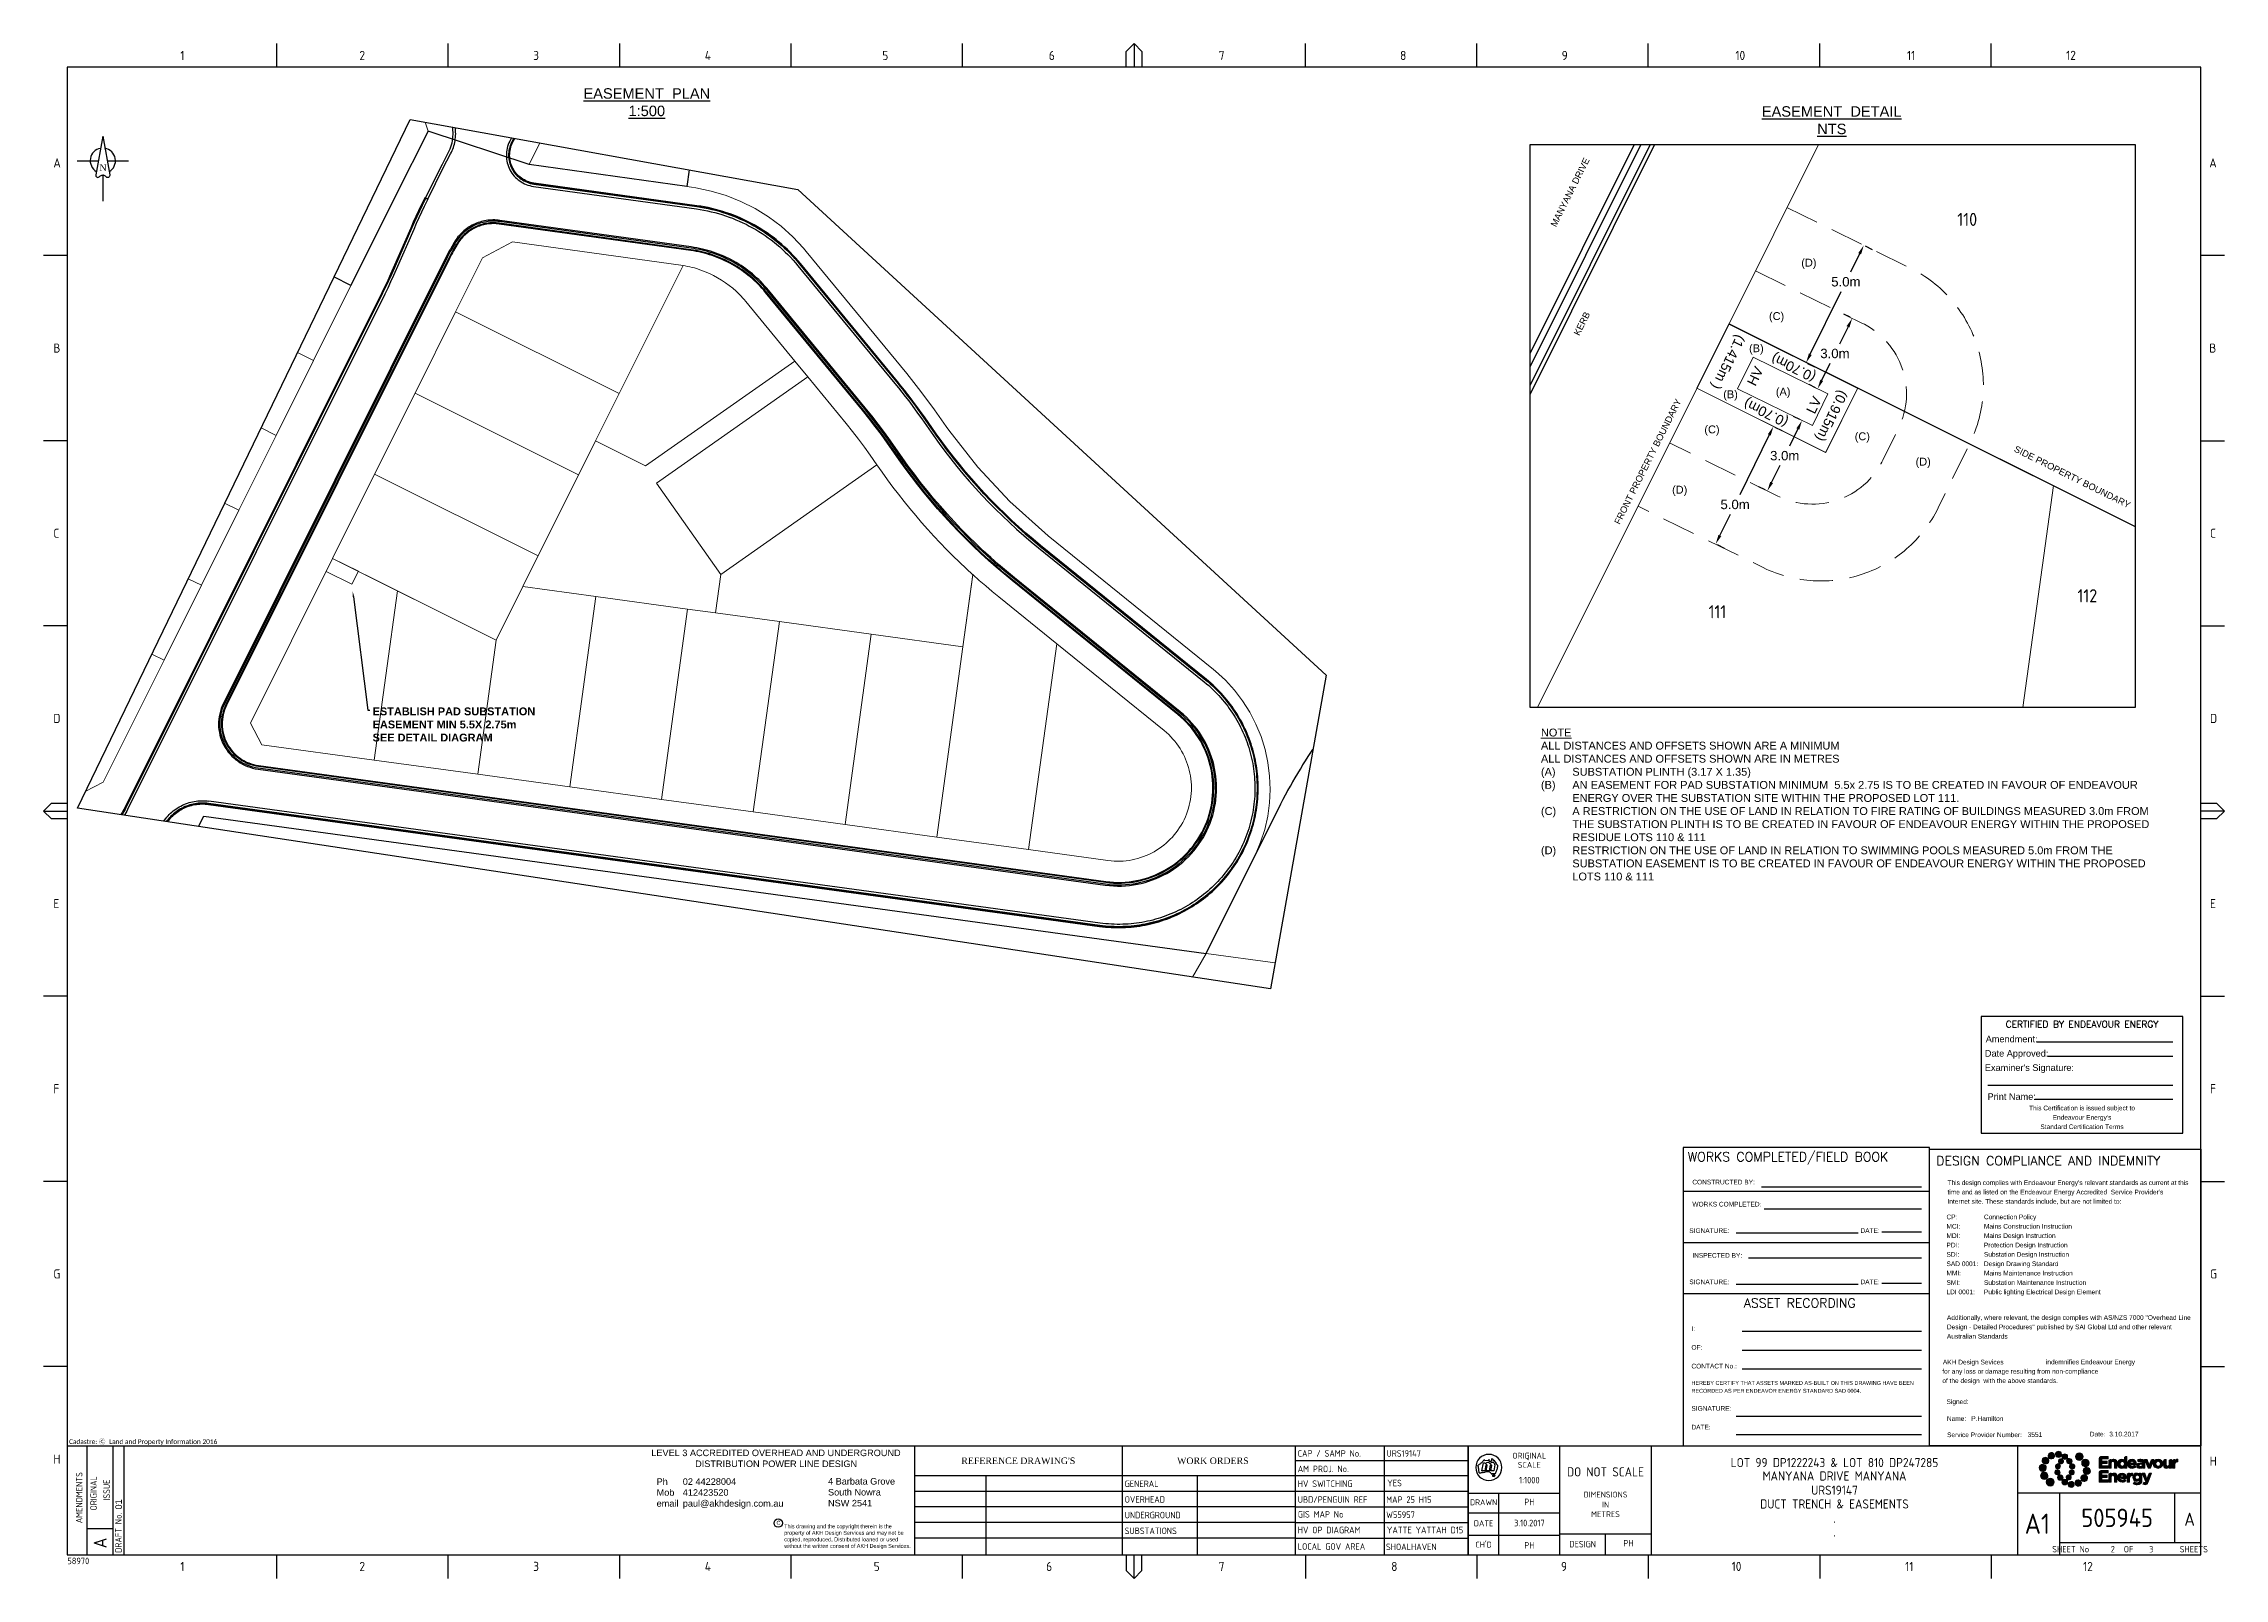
# Paper-space layout 'Duct2' of a CAD drawing. Header units: metres, sheet in millimetres. Extents: x -21 to 813, y -3 to 583.
# The model-space entities are those that its viewports show. They can reach past a viewport. Long polylines and large blocks are cut down to what shows.
import ezdxf
from ezdxf import colors
from ezdxf.entities.mleader import LeaderData, LeaderLine
from ezdxf.enums import TextEntityAlignment as Align
from ezdxf.math import Vec2, Vec3

# ---------------------------------------------------------------- set-up
doc = ezdxf.new("R2010")
doc.units = ezdxf.units.M
doc.linetypes.add('DASHED2', pattern=[9.525, 6.35, -3.175])
doc.linetypes.add('IE Trench LV', pattern=[6.5, 5, -1.5])
doc.layers.get('0').update_dxf_attribs({"color": 6})
for name, color, linetype in [('_User Dimensions', 7, 'Continuous'), ('_User Miscellaneous1', 7, 'Continuous'), ('_User Miscellaneous2', 7, 'Continuous'), ('_User Miscellaneous4', 7, 'Continuous'), ('_User_Kerbs', 7, 'Continuous'), ('Notes', 7, 'Continuous'), ('Notes_LV_MISC', 7, 'Continuous'), ('Notes_SP_MISC', 7, 'Continuous'), ('Notes_SP_NEW', 2, 'Continuous'), ('SupportsOH_SP_TR_HV_LV_SL_NEW', 2, 'Continuous'), ('SupportsUG_SP_EXT', 7, 'Continuous')]:
    doc.layers.add(name, color=color, linetype=linetype)
doc.layers.add('_User Notes', color=7, linetype='Continuous', plot=False)
doc.layers.add('Viewports', color=6, linetype='Continuous', plot=False)
for name, color, linetype, lineweight in [('Cadastre Developer_SP_NEW', 2, 'Continuous', 5), ('Cadastre Easements_SP_NEW', 2, 'Continuous', 5), ('Cadastre Land Parcels_SP_EXT', 9, 'Continuous', 5), ('Cadastre Roads_SP_NEW', 2, 'Continuous', 5)]:
    doc.layers.add(name, color=color, linetype=linetype, lineweight=lineweight)
doc.styles.add('Elec', font='romand__.ttf')
doc.styles.add('iecARIAL', font='arial.ttf', dxfattribs={"height": 2})
doc.styles.add('iecDevPlan', font='isocp.shx', dxfattribs={"height": 1.8})
doc.styles.add('iecISOCP', font='isocp.shx')
doc.styles.add('iecNAME', font='times.ttf')
doc.styles.add('iecTimesNewRoman', font='times.ttf')
doc.styles.add('LotNum', font='isocp.shx', dxfattribs={"height": 1.8})
doc.styles.add('POLE_LABEL', font='arial.ttf')
doc.styles.add('RoadName', font='arial.ttf', dxfattribs={"height": 2.5})
doc.styles.get("Standard").update_dxf_attribs({"font": 'arial.ttf'})
doc.dimstyles.get("Standard").update_dxf_attribs({"dimtxt": 0.18, "dimasz": 0.18, "dimexe": 0.18, "dimexo": 0.0625, "dimgap": 0.09, "dimtad": 0, "dimtih": 1, "dimtoh": 1, "dimdec": 4, "dimzin": 0, "dimdsep": 46, "dimtxsty": 'Standard', "dimcen": 0.09, "dimadec": 0, "dimazin": 0, "dimtfac": 1, "dimtdec": 4, "dimtofl": 0, "dimtmove": 0, "dimatfit": 3, "dimfxl": 1, "dimtolj": 1, "dimtzin": 0, "dimarcsym": 0})

psp = doc.layouts.new('Duct2')

# ---------------------------------------------------------------- texts
at = {"layer": '_User Miscellaneous4'}
for s, p in [('(D)', (651.11141, 498.20055, -99990)), ('(C)', (638.77557, 477.78992, -99990)), ('(B)', (631.17159, 465.49712)), ('(B)', (621.29395, 447.92317)), ('(A)', (641.40469, 448.89409)), ('(C)', (614.08485, 434.48706, -99990)), ('(C)', (671.53895, 431.86231)), ('(D)', (694.79504, 422.16222)), ('(D)', (601.74901, 411.44932, -99990))]:
    psp.add_text(s, height=3, dxfattribs=at).set_placement(p)
for s, height, rotation, p in [('KERB', 2.5, 63.484, (566.27972, 471.5877, -99990)), ('(0.70m)', 3.75, 153.837, (657.03068, 457.23198)), ('(0.915m)', 3.75, 243.837, (665.75579, 451.33445)), ('FRONT PROPERTY BOUNDARY', 2.5, 63.484, (581.73455, 399.43646)), ('(0.70m)', 3.75, 153.837, (646.49346, 439.98448)), ('SIDE PROPERTY BOUNDARY', 2.5, 333.484, (732.18297, 427.65788))]:
    psp.add_text(s, height=height, rotation=rotation, dxfattribs=at).set_placement(p)
at = {"layer": '_User Miscellaneous4', "insert": (629.91071, 470.87766), "char_height": 3.75, "width": 31.0581588, "attachment_point": 1, "rotation": 243.837}
psp.add_mtext('(1.415m )', dxfattribs=at)
at = {"layer": '_User Miscellaneous4', "linetype": 'Continuous', "insert": (630.05517, 453.55412), "char_height": 3.75, "width": 7.5533328, "attachment_point": 1, "rotation": 63.83689644}
psp.add_mtext('\\pi0.36816;HV\\P\\pi3.7767;\\P\\P\\P\\pi0.78511;LV', dxfattribs=at)
at = {"layer": '_User Miscellaneous4', "lineweight": 0, "insert": (551.63651, 321.66709), "char_height": 3, "width": 237.4799523, "attachment_point": 1}
psp.add_mtext('{\\LNOTE\\P}ALL DISTANCES AND OFFSETS SHOWN ARE A MINIMUM\\PALL DISTANCES AND OFFSETS SHOWN ARE IN METRES\\P\\pi-12,l12,t12;(A) ^ISUBSTATION PLINTH (3.17 X 1.35)\\P(B) ^I{\\C7;AN EASEMENT FOR PAD SUBSTATION MINIMUM  5.5x 2.75 IS TO BE CREATED IN FAVOUR OF ENDEAVOUR ENERGY OVER THE SUBSTATION SITE WITHIN THE PROPOSED LOT 111.\\P}(C) ^I{\\C7;A RESTRICTION ON THE USE OF LAND IN RELATION TO FIRE RATING OF BUILDINGS MEASURED 3.0m FROM THE SUBSTATION PLINTH IS TO BE CREATED IN FAVOUR OF ENDEAVOUR ENERGY WITHIN THE PROPOSED RESIDUE LOTS 110 & 111\\P\\ptz;}(D) ^I{\\C7;RESTRICTION ON THE USE OF LAND IN RELATION TO SWIMMING POOLS MEASURED 5.0m FROM THE SUBSTATION EASEMENT IS TO BE CREATED IN FAVOUR OF ENDEAVOUR ENERGY WITHIN THE PROPOSED LOTS 110 & 111\\P\\pt12; }', dxfattribs=at)
at = {"layer": 'Cadastre Developer_SP_NEW', "color": 2, "style": 'LotNum'}
for s, p in [('110', (710.75986, 513.72342)), ('111', (615.69914, 363.83199)), ('112', (756.66548, 369.91781))]:
    psp.add_text(s, height=5, dxfattribs=at).set_placement(p)
at = {"layer": 'Cadastre Roads_SP_NEW', "color": 2, "style": 'RoadName'}
psp.add_text('MANYANA DRIVE', height=2.5, rotation=63.484, dxfattribs=at).set_placement((562.75659, 526.60903), align=Align.MIDDLE_CENTER)
at = {"layer": 'Notes_LV_MISC', "char_height": 4, "attachment_point": 1}
for s, insert in [('\\pi32.936;{\\LEASEMENT  PLAN\\P\\pi50.153;1:500}', (152.80347, 566.35401)), ('\\pi30.324;{\\LEASEMENT  DETAIL \\P\\pi51.478;NTS}', (605.71036, 559.47244))]:
    psp.add_mtext_dynamic_manual_height_columns(s, width=113.4145788, gutter_width=10, heights=[0], dxfattribs=dict(at, insert=insert))

msp = doc.modelspace()

# ---------------------------------------------------------------- texts
at = {"layer": 'Cadastre Developer_SP_NEW', "color": 2, "style": 'LotNum'}
for s, p in [('124', (273719.16909, 6095311.35186)), ('107', (273789.83707, 6095302.14534)), ('125', (273712.60702, 6095296.75974)), ('122', (273806.02216, 6095294.61931)), ('108', (273779.65631, 6095285.56247)), ('126', (273706.07458, 6095282.14207)), ('121', (273821.36885, 6095273.05024)), ('127', (273699.52879, 6095267.49884)), ('109', (273771.91938, 6095270.05541)), ('123', (273795.88019, 6095259.63583)), ('110', (273764.05224, 6095254.27097)), ('120', (273838.43773, 6095255.45031)), ('128', (273692.3872, 6095253.20268)), ('111', (273738.9861, 6095235.9468)), ('112', (273758.21664, 6095233.22581)), ('113', (273777.15071, 6095232.70234)), ('129', (273689.96919, 6095230.8355)), ('114', (273794.70269, 6095230.27407)), ('115', (273812.22178, 6095227.89927)), ('116', (273829.77054, 6095225.49889)), ('118', (273865.40509, 6095224.83078)), ('117', (273847.306, 6095223.07293)), ('119', (273885.30442, 6095215.53066))]:
    msp.add_text(s, height=2.5, dxfattribs=at).set_placement(p)
at = {"layer": 'Cadastre Easements_SP_NEW', "color": 2, "style": 'iecDevPlan'}
msp.add_text('(B)', height=1.8, dxfattribs=at).set_placement((273743.74579, 6095255.92232), align=Align.MIDDLE_CENTER)
at = {"layer": 'Cadastre Land Parcels_SP_EXT'}
for s, rotation, p in [('5', 351.305725, (273701.88797, 6095342.37486)), ('3', 343.296295, (273719.23085, 6095334.00264)), ('1', 333.28656, (273737.26442, 6095324.11038))]:
    msp.add_text(s, height=1.8, rotation=rotation, dxfattribs=at).set_placement(p)
at = {"layer": 'Cadastre Roads_SP_NEW', "color": 2, "style": 'RoadName'}
for s, rotation, p in [('MANYANA DRIVE', 63.484, (273752.71126, 6095302.75763)), ('ROAD 01', 321.041, (273876.91708, 6095255.85093)), ('MANYANA DRIVE', 63.484, (273717.88289, 6095233.84727)), ('ROAD 01', 352.206, (273797.11702, 6095205.18075))]:
    msp.add_text(s, height=2.5, rotation=rotation, dxfattribs=at).set_placement(p, align=Align.MIDDLE_CENTER)
at = {"layer": 'Cadastre Roads_SP_NEW', "color": 2, "insert": (273680.82343, 6095170.81158), "char_height": 2.5, "width": 39.4666436, "attachment_point": 2, "rotation": 63.484, "style": 'RoadName'}
msp.add_mtext('AUSTREN STREET\\PNOT CONSTRCUTED', dxfattribs=at)
at = {"layer": 'Notes_SP_MISC', "color": 2, "linetype": 'IE Trench LV', "lineweight": 0, "insert": (273788.27436, 6095341.84577), "char_height": 2, "attachment_point": 1, "style": 'iecARIAL'}
msp.add_mtext_dynamic_manual_height_columns('2PJ095', width=14.4197341, gutter_width=10, heights=[0], dxfattribs=at)

# ---------------------------------------------------------------- blocks, each defined once
blk = doc.blocks.new('NorthPnt 11(NP11)')
for p, q in [((-19.7, 0), (-3.5, 0)), ((-0.1, -10.9), (-0.1, -30.8)), ((3.3, 0), (19.7, 0))]:
    blk.add_line(p, q)
for points in [[(-0.1, 18.8), (-5.4, -10.7, 0.877048), (-2.3, -11.9, -0.1543), (-0.1, -10.9, 0.090511)], [(-0.1, 18.8), (5.3, -10.7, -0.877048), (2.1, -11.9, 0.1543), (-0.1, -10.9, -0.090511)]]:
    blk.add_lwpolyline(points, format="xyb")
for start, end in [(100.5988, 238.8643), (300.0994, 80.4374)]:
    blk.add_arc((0, 0), 9.64, start, end)
at = {"color": 7, "style": 'iecNAME'}
blk.add_text('N', height=5.02, dxfattribs=at).set_placement((-2.6, -7.8))
blk = doc.blocks.new('A$C30A46249')
at = {"color": 7, "lineweight": -3, "insert": (6.92, 4.97), "char_height": 1.79, "attachment_point": 7, "line_spacing_factor": 1.2}
blk.add_mtext('{\\fCalibri|b0|i0|c0|p34;\\C256;Cadastre: \\fMS Gothic|b0|i0|c128|p49;\\C250;\\c2236962;Ⓒ\\fMS Gothic|b0|i0|c0|p49; \\fCalibri|b0|i0|c0|p34;\\C256;Land and Property Information 2016}', dxfattribs=at)
blk = doc.blocks.new('EE_LOGO')
h = blk.add_hatch(color=7)
edge = h.paths.add_edge_path()
edge.add_spline(control_points=[(-25.34, 1.94), (-26.08, 1.98), (-26.72, 1.41), (-26.77, 0.66), (-26.81, -0.09), (-26.24, -0.72), (-25.49, -0.77), (-24.74, -0.81), (-24.1, -0.24), (-24.06, 0.51), (-24.02, 1.25), (-24.59, 1.89), (-25.34, 1.94)], knot_values=[0, 0, 0, 0, 1, 1, 1, 2, 2, 2, 3, 3, 3, 4, 4, 4, 4], degree=3, periodic=0)
h = blk.add_hatch(color=7)
edge = h.paths.add_edge_path()
edge.add_spline(control_points=[(-23.73, 4.46), (-24.34, 4.81), (-25.13, 4.61), (-25.49, 3.99), (-25.85, 3.38), (-25.64, 2.59), (-25.03, 2.23), (-24.41, 1.87), (-23.63, 2.08), (-23.27, 2.69), (-22.91, 3.31), (-23.12, 4.1), (-23.73, 4.46)], knot_values=[0, 0, 0, 0, 1, 1, 1, 2, 2, 2, 3, 3, 3, 4, 4, 4, 4], degree=3, periodic=0)
h = blk.add_hatch(color=7)
edge = h.paths.add_edge_path()
edge.add_spline(control_points=[(-21.12, 5.87), (-21.48, 6.44), (-22.24, 6.61), (-22.81, 6.24), (-23.37, 5.88), (-23.54, 5.12), (-23.17, 4.55), (-22.81, 3.98), (-22.05, 3.82), (-21.48, 4.19), (-20.92, 4.55), (-20.75, 5.31), (-21.12, 5.87)], knot_values=[0, 0, 0, 0, 1, 1, 1, 2, 2, 2, 3, 3, 3, 4, 4, 4, 4], degree=3, periodic=0)
h = blk.add_hatch(color=7)
edge = h.paths.add_edge_path()
edge.add_spline(control_points=[(-19.43, 2.06), (-19.94, 2.17), (-20.44, 1.84), (-20.55, 1.33), (-20.66, 0.82), (-20.34, 0.32), (-19.83, 0.21), (-19.32, 0.1), (-18.81, 0.42), (-18.71, 0.93), (-18.59, 1.44), (-18.92, 1.95), (-19.43, 2.06)], knot_values=[0, 0, 0, 0, 1, 1, 1, 2, 2, 2, 3, 3, 3, 4, 4, 4, 4], degree=3, periodic=0)
h = blk.add_hatch(color=7)
edge = h.paths.add_edge_path()
edge.add_spline(control_points=[(-18.27, 5.87), (-18.34, 6.5), (-18.91, 6.97), (-19.54, 6.9), (-20.18, 6.84), (-20.65, 6.27), (-20.58, 5.63), (-20.52, 4.99), (-19.95, 4.53), (-19.31, 4.59), (-18.67, 4.66), (-18.21, 5.23), (-18.27, 5.87)], knot_values=[0, 0, 0, 0, 1, 1, 1, 2, 2, 2, 3, 3, 3, 4, 4, 4, 4], degree=3, periodic=0)
h = blk.add_hatch(color=7)
edge = h.paths.add_edge_path()
edge.add_spline(control_points=[(-15.91, 4.86), (-15.91, 4.26), (-16.4, 3.77), (-17, 3.77), (-17.6, 3.77), (-18.08, 4.26), (-18.08, 4.86), (-18.08, 5.46), (-17.6, 5.95), (-17, 5.95), (-16.4, 5.95), (-15.91, 5.46), (-15.91, 4.86)], knot_values=[0, 0, 0, 0, 1, 1, 1, 2, 2, 2, 3, 3, 3, 4, 4, 4, 4], degree=3, periodic=0)
edge = h.paths.add_edge_path()
edge.add_spline(control_points=[(-18.29, 3.97), (-18.8, 4.08), (-19.3, 3.76), (-19.41, 3.25), (-19.52, 2.74), (-19.2, 2.23), (-18.69, 2.12), (-18.18, 2.01), (-17.67, 2.33), (-17.56, 2.84), (-17.45, 3.35), (-17.78, 3.86), (-18.29, 3.97)], knot_values=[0, 0, 0, 0, 1, 1, 1, 2, 2, 2, 3, 3, 3, 4, 4, 4, 4], degree=3, periodic=0)
h = blk.add_hatch(color=7)
edge = h.paths.add_edge_path()
edge.add_spline(control_points=[(-14.59, 2.36), (-14.16, 2.75), (-14.12, 3.41), (-14.51, 3.84), (-14.89, 4.27), (-15.55, 4.31), (-15.99, 3.93), (-16.42, 3.54), (-16.46, 2.88), (-16.07, 2.45), (-15.69, 2.01), (-15.02, 1.98), (-14.59, 2.36)], knot_values=[0, 0, 0, 0, 1, 1, 1, 2, 2, 2, 3, 3, 3, 4, 4, 4, 4], degree=3, periodic=0)
edge = h.paths.add_edge_path()
edge.add_spline(control_points=[(-15.91, 4.86), (-15.91, 4.26), (-16.4, 3.77), (-17, 3.77), (-17.6, 3.77), (-18.08, 4.26), (-18.08, 4.86), (-18.08, 5.46), (-17.6, 5.95), (-17, 5.95), (-16.4, 5.95), (-15.91, 5.46), (-15.91, 4.86)], knot_values=[0, 0, 0, 0, 1, 1, 1, 2, 2, 2, 3, 3, 3, 4, 4, 4, 4], degree=3, periodic=0)
h = blk.add_hatch(color=7)
edge = h.paths.add_edge_path()
edge.add_spline(control_points=[(-15.91, 4.86), (-15.91, 4.26), (-16.4, 3.77), (-17, 3.77), (-17.6, 3.77), (-18.08, 4.26), (-18.08, 4.86), (-18.08, 5.46), (-17.6, 5.95), (-17, 5.95), (-16.4, 5.95), (-15.91, 5.46), (-15.91, 4.86)], knot_values=[0, 0, 0, 0, 1, 1, 1, 2, 2, 2, 3, 3, 3, 4, 4, 4, 4], degree=3, periodic=0)
edge = h.paths.add_edge_path(flags=16)
edge.add_spline(control_points=[(-15.91, 4.86), (-15.91, 4.26), (-16.4, 3.77), (-17, 3.77), (-17.6, 3.77), (-18.08, 4.26), (-18.08, 4.86), (-18.08, 5.46), (-17.6, 5.95), (-17, 5.95), (-16.4, 5.95), (-15.91, 5.46), (-15.91, 4.86)], knot_values=[0, 0, 0, 0, 1, 1, 1, 2, 2, 2, 3, 3, 3, 4, 4, 4, 4], degree=3, periodic=0)
h = blk.add_hatch(color=7)
edge = h.paths.add_edge_path()
edge.add_spline(control_points=[(-13.94, 0.18), (-13.41, 0.32), (-13.09, 0.87), (-13.23, 1.4), (-13.37, 1.93), (-13.92, 2.25), (-14.45, 2.11), (-14.98, 1.97), (-15.3, 1.42), (-15.16, 0.89), (-15.02, 0.36), (-14.47, 0.04), (-13.94, 0.18)], knot_values=[0, 0, 0, 0, 1, 1, 1, 2, 2, 2, 3, 3, 3, 4, 4, 4, 4], degree=3, periodic=0)
h = blk.add_hatch(color=7)
edge = h.paths.add_edge_path()
edge.add_spline(control_points=[(-9.93, 4.86), (-9.93, 4.03), (-10.61, 3.35), (-11.44, 3.35), (-12.28, 3.35), (-12.95, 4.03), (-12.95, 4.86), (-12.95, 5.69), (-12.28, 6.37), (-11.44, 6.37), (-10.61, 6.37), (-9.93, 5.69), (-9.93, 4.86)], knot_values=[0, 0, 0, 0, 1, 1, 1, 2, 2, 2, 3, 3, 3, 4, 4, 4, 4], degree=3, periodic=0)
h = blk.add_hatch(color=7)
edge = h.paths.add_edge_path()
edge.add_spline(control_points=[(-8.55, 1.13), (-7.83, 1.45), (-7.5, 2.29), (-7.82, 3.01), (-8.14, 3.73), (-8.98, 4.06), (-9.7, 3.74), (-10.42, 3.42), (-10.75, 2.58), (-10.43, 1.86), (-10.11, 1.14), (-9.27, 0.81), (-8.55, 1.13)], knot_values=[0, 0, 0, 0, 1, 1, 1, 2, 2, 2, 3, 3, 3, 4, 4, 4, 4], degree=3, periodic=0)
h = blk.add_hatch(color=7)
edge = h.paths.add_edge_path()
edge.add_spline(control_points=[(-8.66, -1.92), (-7.91, -1.96), (-7.27, -1.39), (-7.23, -0.64), (-7.19, 0.1), (-7.76, 0.74), (-8.51, 0.78), (-9.25, 0.83), (-9.89, 0.26), (-9.94, -0.49), (-9.98, -1.24), (-9.41, -1.88), (-8.66, -1.92)], knot_values=[0, 0, 0, 0, 1, 1, 1, 2, 2, 2, 3, 3, 3, 4, 4, 4, 4], degree=3, periodic=0)
h = blk.add_hatch(color=7)
edge = h.paths.add_edge_path()
edge.add_spline(control_points=[(-3.85, 0.44), (-3.85, 0.44), (-3.85, 4.25), (-3.85, 4.3), (-3.85, 4.35), (-3.85, 4.86), (-3.29, 4.86), (-2.74, 4.86), (-0.49, 4.86), (-0.49, 4.86), (-0.49, 4.86), (-0.49, 4), (-0.49, 4), (-0.49, 4), (-2.89, 4), (-2.89, 4), (-2.89, 4), (-2.89, 3.1), (-2.89, 3.1), (-2.89, 3.1), (-0.8, 3.1), (-0.8, 3.1), (-0.8, 3.1), (-0.8, 2.23), (-0.8, 2.23), (-0.8, 2.23), (-2.89, 2.23), (-2.89, 2.23), (-2.89, 2.23), (-2.89, 1.31), (-2.89, 1.31), (-2.89, 1.31), (-0.49, 1.31), (-0.49, 1.31), (-0.49, 1.31), (-0.49, 0.44), (-0.49, 0.44), (-0.49, 0.44), (-3.85, 0.44), (-3.85, 0.44)], knot_values=[0, 0, 0, 0, 1, 1, 1, 2, 2, 2, 3, 3, 3, 4, 4, 4, 5, 5, 5, 6, 6, 6, 7, 7, 7, 8, 8, 8, 9, 9, 9, 10, 10, 10, 11, 11, 11, 12, 12, 12, 13, 13, 13, 13], degree=3, periodic=0)
h = blk.add_hatch(color=7)
edge = h.paths.add_edge_path()
edge.add_spline(control_points=[(1.94, 0.44), (1.94, 0.44), (1.94, 2.33), (1.94, 2.33), (1.94, 2.78), (1.73, 3.02), (1.36, 3.02), (1, 3.02), (0.76, 2.78), (0.76, 2.33), (0.76, 2.33), (0.76, 0.44), (0.76, 0.44), (0.76, 0.44), (-0.2, 0.44), (-0.2, 0.44), (-0.2, 0.44), (-0.2, 3.21), (-0.2, 3.27), (-0.2, 3.33), (-0.2, 3.82), (0.36, 3.82), (0.76, 3.82), (0.76, 3.82), (0.76, 3.82), (0.76, 3.82), (0.76, 3.35), (0.76, 3.35), (0.98, 3.63), (1.27, 3.89), (1.75, 3.89), (2.48, 3.89), (2.9, 3.41), (2.9, 2.63), (2.9, 2.63), (2.9, 0.44), (2.9, 0.44), (2.9, 0.44), (1.94, 0.44), (1.94, 0.44)], knot_values=[0, 0, 0, 0, 1, 1, 1, 2, 2, 2, 3, 3, 3, 4, 4, 4, 5, 5, 5, 6, 6, 6, 7, 7, 7, 8, 8, 8, 9, 9, 9, 10, 10, 10, 11, 11, 11, 12, 12, 12, 13, 13, 13, 13], degree=3, periodic=0)
h = blk.add_hatch(color=7)
edge = h.paths.add_edge_path(flags=16)
edge.add_spline(control_points=[(5.8, 2.13), (5.8, 2.69), (5.43, 3.07), (4.98, 3.07), (4.53, 3.07), (4.15, 2.7), (4.15, 2.13), (4.15, 2.13), (4.15, 2.12), (4.15, 2.12), (4.15, 1.56), (4.53, 1.19), (4.98, 1.19), (5.43, 1.19), (5.8, 1.56), (5.8, 2.12), (5.8, 2.12), (5.8, 2.13), (5.8, 2.13)], knot_values=[0, 0, 0, 0, 1, 1, 1, 2, 2, 2, 3, 3, 3, 4, 4, 4, 5, 5, 5, 6, 6, 6, 6], degree=3, periodic=0)
edge = h.paths.add_edge_path()
edge.add_spline(control_points=[(5.79, 0.44), (5.79, 0.44), (5.79, 0.92), (5.79, 0.92), (5.55, 0.6), (5.23, 0.37), (4.73, 0.37), (3.94, 0.37), (3.19, 0.99), (3.19, 2.12), (3.19, 2.12), (3.19, 2.13), (3.19, 2.13), (3.19, 3.26), (3.93, 3.88), (4.73, 3.88), (5.24, 3.88), (5.56, 3.65), (5.79, 3.38), (5.79, 3.38), (5.79, 4.27), (5.79, 4.3), (5.79, 4.34), (5.79, 4.86), (6.34, 4.86), (6.73, 4.86), (6.75, 4.86), (6.75, 4.86), (6.75, 4.86), (6.75, 0.44), (6.75, 0.44), (6.75, 0.44), (5.79, 0.44), (5.79, 0.44)], knot_values=[0, 0, 0, 0, 1, 1, 1, 2, 2, 2, 3, 3, 3, 4, 4, 4, 5, 5, 5, 6, 6, 6, 7, 7, 7, 8, 8, 8, 9, 9, 9, 10, 10, 10, 11, 11, 11, 11], degree=3, periodic=0)
h = blk.add_hatch(color=7)
edge = h.paths.add_edge_path()
edge.add_spline(control_points=[(8.69, 3.89), (7.7, 3.89), (7.01, 3.09), (7.01, 2.13), (7.01, 2.13), (7.01, 2.12), (7.01, 2.12), (7.01, 1.08), (7.77, 0.37), (8.78, 0.37), (9.39, 0.37), (9.85, 0.61), (10.16, 1), (10.16, 1), (9.62, 1.48), (9.62, 1.48), (9.35, 1.24), (9.12, 1.14), (8.79, 1.14), (8.33, 1.13), (8, 1.49), (7.95, 1.86), (7.91, 2.18), (7.93, 2.29), (7.95, 2.43), (8.02, 2.85), (8.29, 3.12), (8.69, 3.12), (9.09, 3.12), (9.34, 2.83), (9.4, 2.4), (9.4, 2.4), (8.14, 2.4), (8.14, 2.4), (8.14, 2.4), (8.12, 1.8), (8.64, 1.8), (9.17, 1.8), (10.32, 1.8), (10.32, 1.8), (10.33, 1.89), (10.34, 1.95), (10.34, 2.04), (10.34, 2.04), (10.34, 2.05), (10.34, 2.05), (10.34, 3.01), (9.82, 3.89), (8.69, 3.89)], knot_values=[0, 0, 0, 0, 1, 1, 1, 2, 2, 2, 3, 3, 3, 4, 4, 4, 5, 5, 5, 6, 6, 6, 7, 7, 7, 8, 8, 8, 9, 9, 9, 10, 10, 10, 11, 11, 11, 12, 12, 12, 13, 13, 13, 14, 14, 14, 15, 15, 15, 16, 16, 16, 16], degree=3, periodic=0)
h = blk.add_hatch(color=7)
edge = h.paths.add_edge_path(flags=16)
edge.add_spline(control_points=[(12.69, 1.8), (12.53, 1.88), (12.31, 1.93), (12.08, 1.93), (11.67, 1.93), (11.42, 1.77), (11.42, 1.46), (11.42, 1.46), (11.42, 1.45), (11.42, 1.45), (11.42, 1.19), (11.63, 1.04), (11.94, 1.04), (12.39, 1.04), (12.69, 1.29), (12.69, 1.63), (12.69, 1.63), (12.69, 1.8), (12.69, 1.8)], knot_values=[0, 0, 0, 0, 1, 1, 1, 2, 2, 2, 3, 3, 3, 4, 4, 4, 5, 5, 5, 6, 6, 6, 6], degree=3, periodic=0)
edge = h.paths.add_edge_path()
edge.add_spline(control_points=[(12.67, 0.44), (12.67, 0.44), (12.67, 0.81), (12.67, 0.81), (12.44, 0.55), (12.12, 0.38), (11.65, 0.38), (11.01, 0.38), (10.49, 0.74), (10.49, 1.41), (10.49, 1.41), (10.49, 1.42), (10.49, 1.42), (10.49, 2.16), (11.05, 2.5), (11.85, 2.5), (12.19, 2.5), (12.44, 2.45), (12.68, 2.37), (12.68, 2.37), (12.68, 2.42), (12.68, 2.42), (12.68, 2.82), (12.43, 3.07), (11.95, 3.07), (11.59, 3.07), (11.33, 3), (11.02, 2.89), (11.02, 2.89), (10.78, 3.62), (10.78, 3.62), (11.15, 3.78), (11.52, 3.89), (12.09, 3.89), (13.14, 3.89), (13.6, 3.35), (13.6, 2.43), (13.6, 2.43), (13.6, 0.44), (13.6, 0.44), (13.6, 0.44), (12.67, 0.44), (12.67, 0.44)], knot_values=[0, 0, 0, 0, 1, 1, 1, 2, 2, 2, 3, 3, 3, 4, 4, 4, 5, 5, 5, 6, 6, 6, 7, 7, 7, 8, 8, 8, 9, 9, 9, 10, 10, 10, 11, 11, 11, 12, 12, 12, 13, 13, 13, 14, 14, 14, 14], degree=3, periodic=0)
h = blk.add_hatch(color=7)
edge = h.paths.add_edge_path()
edge.add_spline(control_points=[(15.71, 0.44), (15.71, 0.44), (14.84, 0.44), (14.84, 0.44), (14.84, 0.44), (13.51, 3.83), (13.51, 3.83), (13.51, 3.83), (14.53, 3.83), (14.53, 3.83), (14.53, 3.83), (15.28, 1.58), (15.28, 1.58), (15.28, 1.58), (15.86, 3.3), (15.86, 3.3), (15.86, 3.3), (16.02, 3.83), (16.4, 3.83), (16.78, 3.83), (17.04, 3.83), (17.04, 3.83), (17.04, 3.83), (15.71, 0.44), (15.71, 0.44)], knot_values=[0, 0, 0, 0, 1, 1, 1, 2, 2, 2, 3, 3, 3, 4, 4, 4, 5, 5, 5, 6, 6, 6, 7, 7, 7, 8, 8, 8, 8], degree=3, periodic=0)
h = blk.add_hatch(color=7)
edge = h.paths.add_edge_path(flags=16)
edge.add_spline(control_points=[(19.52, 2.16), (19.52, 2.66), (19.16, 3.09), (18.63, 3.09), (18.08, 3.09), (17.75, 2.67), (17.75, 2.17), (17.75, 2.17), (17.75, 2.16), (17.75, 2.16), (17.75, 1.66), (18.11, 1.22), (18.64, 1.22), (19.19, 1.22), (19.52, 1.65), (19.52, 2.15), (19.52, 2.15), (19.52, 2.16), (19.52, 2.16)], knot_values=[0, 0, 0, 0, 1, 1, 1, 2, 2, 2, 3, 3, 3, 4, 4, 4, 5, 5, 5, 6, 6, 6, 6], degree=3, periodic=0)
edge = h.paths.add_edge_path()
edge.add_spline(control_points=[(18.63, 0.4), (17.58, 0.4), (16.8, 1.17), (16.8, 2.15), (16.8, 2.15), (16.8, 2.16), (16.8, 2.16), (16.8, 3.13), (17.59, 3.92), (18.64, 3.92), (19.69, 3.92), (20.46, 3.14), (20.46, 2.17), (20.46, 2.17), (20.46, 2.16), (20.46, 2.16), (20.46, 1.19), (19.68, 0.4), (18.63, 0.4)], knot_values=[0, 0, 0, 0, 1, 1, 1, 2, 2, 2, 3, 3, 3, 4, 4, 4, 5, 5, 5, 6, 6, 6, 6], degree=3, periodic=0)
h = blk.add_hatch(color=7)
edge = h.paths.add_edge_path()
edge.add_spline(control_points=[(22.86, 0.44), (22.86, 0.44), (22.86, 0.92), (22.86, 0.92), (22.64, 0.64), (22.36, 0.38), (21.87, 0.38), (21.15, 0.38), (20.72, 0.86), (20.72, 1.63), (20.72, 1.63), (20.72, 3.22), (20.72, 3.27), (20.72, 3.32), (20.72, 3.82), (21.28, 3.82), (21.68, 3.82), (21.68, 3.82), (21.68, 3.82), (21.68, 3.82), (21.68, 1.94), (21.68, 1.94), (21.68, 1.48), (21.9, 1.25), (22.26, 1.25), (22.63, 1.25), (22.86, 1.48), (22.86, 1.94), (22.86, 1.94), (22.86, 3.2), (22.86, 3.27), (22.86, 3.34), (22.87, 3.82), (23.42, 3.82), (23.82, 3.82), (23.82, 3.82), (23.82, 3.82), (23.82, 3.82), (23.82, 0.44), (23.82, 0.44), (23.82, 0.44), (22.86, 0.44), (22.86, 0.44)], knot_values=[0, 0, 0, 0, 1, 1, 1, 2, 2, 2, 3, 3, 3, 4, 4, 4, 5, 5, 5, 6, 6, 6, 7, 7, 7, 8, 8, 8, 9, 9, 9, 10, 10, 10, 11, 11, 11, 12, 12, 12, 13, 13, 13, 14, 14, 14, 14], degree=3, periodic=0)
h = blk.add_hatch(color=7)
edge = h.paths.add_edge_path()
edge.add_spline(control_points=[(26.09, 2.88), (25.46, 2.88), (25.06, 2.5), (25.06, 1.69), (25.06, 1.69), (25.06, 0.44), (25.06, 0.44), (25.06, 0.44), (24.1, 0.44), (24.1, 0.44), (24.1, 0.44), (24.1, 3.24), (24.1, 3.27), (24.1, 3.3), (24.1, 3.83), (24.66, 3.83), (25.22, 3.83), (25.06, 3.83), (25.06, 3.83), (25.06, 3.83), (25.06, 3.14), (25.06, 3.14), (25.26, 3.61), (25.58, 3.91), (26.14, 3.89), (26.14, 3.89), (26.14, 2.88), (26.14, 2.88), (26.14, 2.88), (26.09, 2.88), (26.09, 2.88)], knot_values=[0, 0, 0, 0, 1, 1, 1, 2, 2, 2, 3, 3, 3, 4, 4, 4, 5, 5, 5, 6, 6, 6, 7, 7, 7, 8, 8, 8, 9, 9, 9, 10, 10, 10, 10], degree=3, periodic=0)
h = blk.add_hatch(color=7)
edge = h.paths.add_edge_path()
edge.add_spline(control_points=[(-25.45, -1.11), (-26.17, -1.43), (-26.5, -2.27), (-26.18, -2.99), (-25.86, -3.71), (-25.02, -4.04), (-24.3, -3.72), (-23.58, -3.4), (-23.25, -2.56), (-23.57, -1.84), (-23.88, -1.12), (-24.72, -0.79), (-25.45, -1.11)], knot_values=[0, 0, 0, 0, 1, 1, 1, 2, 2, 2, 3, 3, 3, 4, 4, 4, 4], degree=3, periodic=0)
h = blk.add_hatch(color=7)
edge = h.paths.add_edge_path()
edge.add_spline(control_points=[(-24.06, -4.84), (-24.06, -4.01), (-23.39, -3.33), (-22.55, -3.33), (-21.72, -3.33), (-21.04, -4.01), (-21.04, -4.84), (-21.04, -5.68), (-21.72, -6.35), (-22.55, -6.35), (-23.39, -6.35), (-24.06, -5.68), (-24.06, -4.84)], knot_values=[0, 0, 0, 0, 1, 1, 1, 2, 2, 2, 3, 3, 3, 4, 4, 4, 4], degree=3, periodic=0)
h = blk.add_hatch(color=7)
edge = h.paths.add_edge_path()
edge.add_spline(control_points=[(-20.06, -0.16), (-20.59, -0.3), (-20.9, -0.85), (-20.76, -1.38), (-20.63, -1.91), (-20.08, -2.23), (-19.55, -2.09), (-19.02, -1.95), (-18.7, -1.4), (-18.84, -0.87), (-18.98, -0.34), (-19.52, -0.02), (-20.06, -0.16)], knot_values=[0, 0, 0, 0, 1, 1, 1, 2, 2, 2, 3, 3, 3, 4, 4, 4, 4], degree=3, periodic=0)
h = blk.add_hatch(color=7)
edge = h.paths.add_edge_path()
edge.add_spline(control_points=[(-19.41, -2.34), (-19.84, -2.73), (-19.88, -3.39), (-19.49, -3.82), (-19.1, -4.26), (-18.44, -4.29), (-18.01, -3.91), (-17.58, -3.52), (-17.54, -2.86), (-17.93, -2.43), (-18.31, -2), (-18.97, -1.96), (-19.41, -2.34)], knot_values=[0, 0, 0, 0, 1, 1, 1, 2, 2, 2, 3, 3, 3, 4, 4, 4, 4], degree=3, periodic=0)
h = blk.add_hatch(color=7)
edge = h.paths.add_edge_path()
edge.add_spline(control_points=[(-18.08, -4.84), (-18.08, -4.24), (-17.6, -3.76), (-17, -3.76), (-16.4, -3.76), (-15.91, -4.24), (-15.91, -4.84), (-15.91, -5.44), (-16.4, -5.93), (-17, -5.93), (-17.6, -5.93), (-18.08, -5.44), (-18.08, -4.84)], knot_values=[0, 0, 0, 0, 1, 1, 1, 2, 2, 2, 3, 3, 3, 4, 4, 4, 4], degree=3, periodic=0)
h = blk.add_hatch(color=7)
edge = h.paths.add_edge_path()
edge.add_spline(control_points=[(-15.71, -3.95), (-15.2, -4.06), (-14.69, -3.74), (-14.58, -3.23), (-14.47, -2.72), (-14.8, -2.21), (-15.31, -2.1), (-15.82, -1.99), (-16.32, -2.32), (-16.43, -2.83), (-16.54, -3.34), (-16.22, -3.84), (-15.71, -3.95)], knot_values=[0, 0, 0, 0, 1, 1, 1, 2, 2, 2, 3, 3, 3, 4, 4, 4, 4], degree=3, periodic=0)
h = blk.add_hatch(color=7)
edge = h.paths.add_edge_path()
edge.add_spline(control_points=[(-15.72, -5.85), (-15.66, -6.49), (-15.09, -6.95), (-14.45, -6.89), (-13.81, -6.82), (-13.35, -6.25), (-13.41, -5.62), (-13.48, -4.98), (-14.05, -4.51), (-14.68, -4.58), (-15.33, -4.64), (-15.79, -5.21), (-15.72, -5.85)], knot_values=[0, 0, 0, 0, 1, 1, 1, 2, 2, 2, 3, 3, 3, 4, 4, 4, 4], degree=3, periodic=0)
h = blk.add_hatch(color=7)
edge = h.paths.add_edge_path()
edge.add_spline(control_points=[(-14.57, -2.04), (-14.06, -2.15), (-13.55, -1.83), (-13.44, -1.32), (-13.33, -0.81), (-13.66, -0.3), (-14.17, -0.19), (-14.68, -0.08), (-15.18, -0.4), (-15.29, -0.92), (-15.4, -1.43), (-15.08, -1.93), (-14.57, -2.04)], knot_values=[0, 0, 0, 0, 1, 1, 1, 2, 2, 2, 3, 3, 3, 4, 4, 4, 4], degree=3, periodic=0)
h = blk.add_hatch(color=7)
edge = h.paths.add_edge_path()
edge.add_spline(control_points=[(-12.88, -5.86), (-12.52, -6.43), (-11.76, -6.59), (-11.19, -6.23), (-10.62, -5.86), (-10.46, -5.1), (-10.82, -4.53), (-11.19, -3.97), (-11.95, -3.8), (-12.51, -4.17), (-13.08, -4.53), (-13.25, -5.29), (-12.88, -5.86)], knot_values=[0, 0, 0, 0, 1, 1, 1, 2, 2, 2, 3, 3, 3, 4, 4, 4, 4], degree=3, periodic=0)
h = blk.add_hatch(color=7)
edge = h.paths.add_edge_path()
edge.add_spline(control_points=[(-10.27, -4.44), (-9.65, -4.79), (-8.86, -4.59), (-8.51, -3.97), (-8.15, -3.36), (-8.36, -2.57), (-8.97, -2.22), (-9.58, -1.86), (-10.37, -2.06), (-10.73, -2.68), (-11.09, -3.29), (-10.88, -4.08), (-10.27, -4.44)], knot_values=[0, 0, 0, 0, 1, 1, 1, 2, 2, 2, 3, 3, 3, 4, 4, 4, 4], degree=3, periodic=0)
h = blk.add_hatch(color=7)
edge = h.paths.add_edge_path()
edge.add_spline(control_points=[(-3.85, -4.84), (-3.85, -4.84), (-3.85, -1.03), (-3.85, -0.98), (-3.85, -0.94), (-3.85, -0.42), (-3.29, -0.42), (-2.74, -0.42), (-0.49, -0.42), (-0.49, -0.42), (-0.49, -0.42), (-0.49, -1.29), (-0.49, -1.29), (-0.49, -1.29), (-2.89, -1.29), (-2.89, -1.29), (-2.89, -1.29), (-2.89, -2.19), (-2.89, -2.19), (-2.89, -2.19), (-0.8, -2.19), (-0.8, -2.19), (-0.8, -2.19), (-0.8, -3.05), (-0.8, -3.05), (-0.8, -3.05), (-2.89, -3.05), (-2.89, -3.05), (-2.89, -3.05), (-2.89, -3.98), (-2.89, -3.98), (-2.89, -3.98), (-0.49, -3.98), (-0.49, -3.98), (-0.49, -3.98), (-0.49, -4.84), (-0.49, -4.84), (-0.49, -4.84), (-3.85, -4.84), (-3.85, -4.84)], knot_values=[0, 0, 0, 0, 1, 1, 1, 2, 2, 2, 3, 3, 3, 4, 4, 4, 5, 5, 5, 6, 6, 6, 7, 7, 7, 8, 8, 8, 9, 9, 9, 10, 10, 10, 11, 11, 11, 12, 12, 12, 13, 13, 13, 13], degree=3, periodic=0)
h = blk.add_hatch(color=7)
edge = h.paths.add_edge_path()
edge.add_spline(control_points=[(1.94, -4.84), (1.94, -4.84), (1.94, -2.96), (1.94, -2.96), (1.94, -2.5), (1.73, -2.27), (1.36, -2.27), (1, -2.27), (0.76, -2.5), (0.76, -2.96), (0.76, -2.96), (0.76, -4.84), (0.76, -4.84), (0.76, -4.84), (-0.2, -4.84), (-0.2, -4.84), (-0.2, -4.84), (-0.2, -2.07), (-0.2, -2.01), (-0.2, -1.96), (-0.2, -1.46), (0.36, -1.46), (0.76, -1.46), (0.76, -1.46), (0.76, -1.46), (0.76, -1.46), (0.76, -1.94), (0.76, -1.94), (0.98, -1.65), (1.27, -1.4), (1.75, -1.4), (2.48, -1.4), (2.9, -1.88), (2.9, -2.65), (2.9, -2.65), (2.9, -4.84), (2.9, -4.84), (2.9, -4.84), (1.94, -4.84), (1.94, -4.84)], knot_values=[0, 0, 0, 0, 1, 1, 1, 2, 2, 2, 3, 3, 3, 4, 4, 4, 5, 5, 5, 6, 6, 6, 7, 7, 7, 8, 8, 8, 9, 9, 9, 10, 10, 10, 11, 11, 11, 12, 12, 12, 13, 13, 13, 13], degree=3, periodic=0)
h = blk.add_hatch(color=7)
edge = h.paths.add_edge_path()
edge.add_spline(control_points=[(4.87, -1.4), (3.88, -1.4), (3.19, -2.19), (3.19, -3.16), (3.19, -3.16), (3.19, -3.17), (3.19, -3.17), (3.19, -4.21), (3.94, -4.92), (4.96, -4.92), (5.57, -4.92), (6.03, -4.68), (6.34, -4.29), (6.34, -4.29), (5.79, -3.8), (5.79, -3.8), (5.53, -4.05), (5.29, -4.14), (4.97, -4.15), (4.51, -4.16), (4.18, -3.79), (4.13, -3.42), (4.09, -3.1), (4.11, -3), (4.13, -2.86), (4.2, -2.44), (4.47, -2.17), (4.87, -2.17), (5.27, -2.17), (5.52, -2.46), (5.58, -2.89), (5.58, -2.89), (4.32, -2.89), (4.32, -2.89), (4.32, -2.89), (4.29, -3.49), (4.82, -3.49), (5.35, -3.49), (6.5, -3.49), (6.5, -3.49), (6.51, -3.4), (6.51, -3.34), (6.51, -3.25), (6.51, -3.25), (6.51, -3.23), (6.51, -3.23), (6.51, -2.27), (6, -1.4), (4.87, -1.4)], knot_values=[0, 0, 0, 0, 1, 1, 1, 2, 2, 2, 3, 3, 3, 4, 4, 4, 5, 5, 5, 6, 6, 6, 7, 7, 7, 8, 8, 8, 9, 9, 9, 10, 10, 10, 11, 11, 11, 12, 12, 12, 13, 13, 13, 14, 14, 14, 15, 15, 15, 16, 16, 16, 16], degree=3, periodic=0)
h = blk.add_hatch(color=7)
edge = h.paths.add_edge_path()
edge.add_spline(control_points=[(8.77, -2.4), (8.13, -2.4), (7.74, -2.79), (7.74, -3.6), (7.74, -3.6), (7.74, -4.85), (7.74, -4.85), (7.74, -4.85), (6.78, -4.85), (6.78, -4.85), (6.78, -4.85), (6.78, -2.05), (6.78, -2.02), (6.78, -1.99), (6.77, -1.46), (7.33, -1.46), (7.74, -1.46), (7.74, -1.46), (7.74, -1.46), (7.74, -1.46), (7.74, -2.15), (7.74, -2.15), (7.93, -1.68), (8.25, -1.37), (8.82, -1.4), (8.82, -1.4), (8.82, -2.4), (8.82, -2.4), (8.82, -2.4), (8.77, -2.4), (8.77, -2.4)], knot_values=[0, 0, 0, 0, 1, 1, 1, 2, 2, 2, 3, 3, 3, 4, 4, 4, 5, 5, 5, 6, 6, 6, 7, 7, 7, 8, 8, 8, 9, 9, 9, 10, 10, 10, 10], degree=3, periodic=0)
h = blk.add_hatch(color=7)
edge = h.paths.add_edge_path(flags=16)
edge.add_spline(control_points=[(11.56, -2.97), (11.56, -2.51), (11.2, -2.19), (10.73, -2.19), (10.26, -2.19), (9.91, -2.51), (9.91, -2.97), (9.91, -2.97), (9.91, -2.99), (9.91, -2.99), (9.91, -3.45), (10.26, -3.77), (10.73, -3.77), (11.2, -3.77), (11.56, -3.45), (11.56, -2.99), (11.56, -2.99), (11.56, -2.97), (11.56, -2.97)], knot_values=[0, 0, 0, 0, 1, 1, 1, 2, 2, 2, 3, 3, 3, 4, 4, 4, 5, 5, 5, 6, 6, 6, 6], degree=3, periodic=0)
edge = h.paths.add_edge_path()
edge.add_spline(control_points=[(10.62, -5.87), (10.07, -5.87), (9.55, -5.74), (9.12, -5.51), (9.12, -5.51), (9.45, -4.79), (9.45, -4.79), (9.8, -4.99), (10.14, -5.1), (10.59, -5.1), (11.25, -5.1), (11.56, -4.79), (11.56, -4.18), (11.56, -4.18), (11.56, -4.02), (11.56, -4.02), (11.27, -4.36), (10.96, -4.57), (10.45, -4.57), (9.66, -4.57), (8.95, -3.99), (8.95, -2.99), (8.95, -2.99), (8.95, -2.97), (8.95, -2.97), (8.95, -1.96), (9.68, -1.4), (10.45, -1.4), (10.98, -1.4), (11.29, -1.62), (11.54, -1.9), (11.54, -1.9), (11.54, -1.46), (11.54, -1.46), (11.54, -1.46), (11.54, -1.46), (11.95, -1.46), (12.51, -1.46), (12.5, -2.02), (12.5, -2.02), (12.5, -2.02), (12.5, -4.08), (12.5, -4.08), (12.5, -5.36), (11.87, -5.87), (10.62, -5.87)], knot_values=[0, 0, 0, 0, 1, 1, 1, 2, 2, 2, 3, 3, 3, 4, 4, 4, 5, 5, 5, 6, 6, 6, 7, 7, 7, 8, 8, 8, 9, 9, 9, 10, 10, 10, 11, 11, 11, 12, 12, 12, 13, 13, 13, 14, 14, 14, 15, 15, 15, 15], degree=3, periodic=0)
h = blk.add_hatch(color=7)
edge = h.paths.add_edge_path()
edge.add_spline(control_points=[(14.84, -4.92), (14.58, -5.61), (14.31, -5.87), (13.73, -5.87), (13.38, -5.87), (13.13, -5.78), (12.88, -5.64), (12.88, -5.64), (13.2, -4.94), (13.2, -4.94), (13.33, -5.02), (13.49, -5.07), (13.61, -5.07), (13.78, -5.07), (13.86, -5.02), (13.95, -4.85), (13.95, -4.85), (12.62, -1.46), (12.62, -1.46), (12.62, -1.46), (13.64, -1.46), (13.64, -1.46), (13.64, -1.46), (14.41, -3.76), (14.41, -3.76), (14.41, -3.76), (14.97, -2.01), (14.97, -2.01), (14.97, -2.01), (15.14, -1.46), (15.5, -1.46), (15.86, -1.46), (16.14, -1.46), (16.14, -1.46), (16.14, -1.46), (14.84, -4.92), (14.84, -4.92)], knot_values=[0, 0, 0, 0, 1, 1, 1, 2, 2, 2, 3, 3, 3, 4, 4, 4, 5, 5, 5, 6, 6, 6, 7, 7, 7, 8, 8, 8, 9, 9, 9, 10, 10, 10, 11, 11, 11, 12, 12, 12, 12], degree=3, periodic=0)
at = {"color": 7, "lineweight": 0}
for points in [[(-15.08, 2.11), (-15.08, 2.11)], [(-18.92, -2.1), (-18.92, -2.1)]]:
    blk.add_lwpolyline(points, dxfattribs=at)
for points, knots in [([(-25.34, 1.94), (-26.08, 1.98), (-26.72, 1.41), (-26.77, 0.66), (-26.81, -0.09), (-26.24, -0.72), (-25.49, -0.77), (-24.74, -0.81), (-24.1, -0.24), (-24.06, 0.51), (-24.02, 1.25), (-24.59, 1.89), (-25.34, 1.94)], [0, 0, 0, 0, 1, 1, 1, 2, 2, 2, 3, 3, 3, 4, 4, 4, 4]), ([(-23.73, 4.46), (-24.34, 4.81), (-25.13, 4.61), (-25.49, 3.99), (-25.85, 3.38), (-25.64, 2.59), (-25.03, 2.23), (-24.41, 1.87), (-23.63, 2.08), (-23.27, 2.69), (-22.91, 3.31), (-23.12, 4.1), (-23.73, 4.46)], [0, 0, 0, 0, 1, 1, 1, 2, 2, 2, 3, 3, 3, 4, 4, 4, 4]), ([(-21.12, 5.87), (-21.48, 6.44), (-22.24, 6.61), (-22.81, 6.24), (-23.37, 5.88), (-23.54, 5.12), (-23.17, 4.55), (-22.81, 3.98), (-22.05, 3.82), (-21.48, 4.19), (-20.92, 4.55), (-20.75, 5.31), (-21.12, 5.87)], [0, 0, 0, 0, 1, 1, 1, 2, 2, 2, 3, 3, 3, 4, 4, 4, 4]), ([(-19.43, 2.06), (-19.94, 2.17), (-20.44, 1.84), (-20.55, 1.33), (-20.66, 0.82), (-20.34, 0.32), (-19.83, 0.21), (-19.32, 0.1), (-18.81, 0.42), (-18.71, 0.93), (-18.59, 1.44), (-18.92, 1.95), (-19.43, 2.06)], [0, 0, 0, 0, 1, 1, 1, 2, 2, 2, 3, 3, 3, 4, 4, 4, 4]), ([(-18.27, 5.87), (-18.34, 6.5), (-18.91, 6.97), (-19.54, 6.9), (-20.18, 6.84), (-20.65, 6.27), (-20.58, 5.63), (-20.52, 4.99), (-19.95, 4.53), (-19.31, 4.59), (-18.67, 4.66), (-18.21, 5.23), (-18.27, 5.87)], [0, 0, 0, 0, 1, 1, 1, 2, 2, 2, 3, 3, 3, 4, 4, 4, 4]), ([(-18.29, 3.97), (-18.8, 4.08), (-19.3, 3.76), (-19.41, 3.25), (-19.52, 2.74), (-19.2, 2.23), (-18.69, 2.12), (-18.18, 2.01), (-17.67, 2.33), (-17.56, 2.84), (-17.45, 3.35), (-17.78, 3.86), (-18.29, 3.97)], [0, 0, 0, 0, 1, 1, 1, 2, 2, 2, 3, 3, 3, 4, 4, 4, 4]), ([(-15.91, 4.86), (-15.91, 4.26), (-16.4, 3.77), (-17, 3.77), (-17.6, 3.77), (-18.08, 4.26), (-18.08, 4.86), (-18.08, 5.46), (-17.6, 5.95), (-17, 5.95), (-16.4, 5.95), (-15.91, 5.46), (-15.91, 4.86)], [0, 0, 0, 0, 1, 1, 1, 2, 2, 2, 3, 3, 3, 4, 4, 4, 4]), ([(-15.91, 4.86), (-15.91, 4.26), (-16.4, 3.77), (-17, 3.77), (-17.6, 3.77), (-18.08, 4.26), (-18.08, 4.86), (-18.08, 5.46), (-17.6, 5.95), (-17, 5.95), (-16.4, 5.95), (-15.91, 5.46), (-15.91, 4.86)], [0, 0, 0, 0, 1, 1, 1, 2, 2, 2, 3, 3, 3, 4, 4, 4, 4]), ([(-14.59, 2.36), (-14.16, 2.75), (-14.12, 3.41), (-14.51, 3.84), (-14.89, 4.27), (-15.55, 4.31), (-15.99, 3.93), (-16.42, 3.54), (-16.46, 2.88), (-16.07, 2.45), (-15.69, 2.01), (-15.02, 1.98), (-14.59, 2.36)], [0, 0, 0, 0, 1, 1, 1, 2, 2, 2, 3, 3, 3, 4, 4, 4, 4]), ([(-13.94, 0.18), (-13.41, 0.32), (-13.09, 0.87), (-13.23, 1.4), (-13.37, 1.93), (-13.92, 2.25), (-14.45, 2.11), (-14.98, 1.97), (-15.3, 1.42), (-15.16, 0.89), (-15.02, 0.36), (-14.47, 0.04), (-13.94, 0.18)], [0, 0, 0, 0, 1, 1, 1, 2, 2, 2, 3, 3, 3, 4, 4, 4, 4]), ([(-9.93, 4.86), (-9.93, 4.03), (-10.61, 3.35), (-11.44, 3.35), (-12.28, 3.35), (-12.95, 4.03), (-12.95, 4.86), (-12.95, 5.69), (-12.28, 6.37), (-11.44, 6.37), (-10.61, 6.37), (-9.93, 5.69), (-9.93, 4.86)], [0, 0, 0, 0, 1, 1, 1, 2, 2, 2, 3, 3, 3, 4, 4, 4, 4]), ([(-8.55, 1.13), (-7.83, 1.45), (-7.5, 2.29), (-7.82, 3.01), (-8.14, 3.73), (-8.98, 4.06), (-9.7, 3.74), (-10.42, 3.42), (-10.75, 2.58), (-10.43, 1.86), (-10.11, 1.14), (-9.27, 0.81), (-8.55, 1.13)], [0, 0, 0, 0, 1, 1, 1, 2, 2, 2, 3, 3, 3, 4, 4, 4, 4]), ([(-8.66, -1.92), (-7.91, -1.96), (-7.27, -1.39), (-7.23, -0.64), (-7.19, 0.1), (-7.76, 0.74), (-8.51, 0.78), (-9.25, 0.83), (-9.89, 0.26), (-9.94, -0.49), (-9.98, -1.24), (-9.41, -1.88), (-8.66, -1.92)], [0, 0, 0, 0, 1, 1, 1, 2, 2, 2, 3, 3, 3, 4, 4, 4, 4]), ([(-3.85, 0.44), (-3.85, 0.44), (-3.85, 4.25), (-3.85, 4.3), (-3.85, 4.35), (-3.85, 4.86), (-3.29, 4.86), (-2.74, 4.86), (-0.49, 4.86), (-0.49, 4.86), (-0.49, 4.86), (-0.49, 4), (-0.49, 4), (-0.49, 4), (-2.89, 4), (-2.89, 4), (-2.89, 4), (-2.89, 3.1), (-2.89, 3.1), (-2.89, 3.1), (-0.8, 3.1), (-0.8, 3.1), (-0.8, 3.1), (-0.8, 2.23), (-0.8, 2.23), (-0.8, 2.23), (-2.89, 2.23), (-2.89, 2.23), (-2.89, 2.23), (-2.89, 1.31), (-2.89, 1.31), (-2.89, 1.31), (-0.49, 1.31), (-0.49, 1.31), (-0.49, 1.31), (-0.49, 0.44), (-0.49, 0.44), (-0.49, 0.44), (-3.85, 0.44), (-3.85, 0.44)], [0, 0, 0, 0, 1, 1, 1, 2, 2, 2, 3, 3, 3, 4, 4, 4, 5, 5, 5, 6, 6, 6, 7, 7, 7, 8, 8, 8, 9, 9, 9, 10, 10, 10, 11, 11, 11, 12, 12, 12, 13, 13, 13, 13]), ([(1.94, 0.44), (1.94, 0.44), (1.94, 2.33), (1.94, 2.33), (1.94, 2.78), (1.73, 3.02), (1.36, 3.02), (1, 3.02), (0.76, 2.78), (0.76, 2.33), (0.76, 2.33), (0.76, 0.44), (0.76, 0.44), (0.76, 0.44), (-0.2, 0.44), (-0.2, 0.44), (-0.2, 0.44), (-0.2, 3.21), (-0.2, 3.27), (-0.2, 3.33), (-0.2, 3.82), (0.36, 3.82), (0.76, 3.82), (0.76, 3.82), (0.76, 3.82), (0.76, 3.82), (0.76, 3.35), (0.76, 3.35), (0.98, 3.63), (1.27, 3.89), (1.75, 3.89), (2.48, 3.89), (2.9, 3.41), (2.9, 2.63), (2.9, 2.63), (2.9, 0.44), (2.9, 0.44), (2.9, 0.44), (1.94, 0.44), (1.94, 0.44)], [0, 0, 0, 0, 1, 1, 1, 2, 2, 2, 3, 3, 3, 4, 4, 4, 5, 5, 5, 6, 6, 6, 7, 7, 7, 8, 8, 8, 9, 9, 9, 10, 10, 10, 11, 11, 11, 12, 12, 12, 13, 13, 13, 13]), ([(5.79, 0.44), (5.79, 0.44), (5.79, 0.92), (5.79, 0.92), (5.55, 0.6), (5.23, 0.37), (4.73, 0.37), (3.94, 0.37), (3.19, 0.99), (3.19, 2.12), (3.19, 2.12), (3.19, 2.13), (3.19, 2.13), (3.19, 3.26), (3.93, 3.88), (4.73, 3.88), (5.24, 3.88), (5.56, 3.65), (5.79, 3.38), (5.79, 3.38), (5.79, 4.27), (5.79, 4.3), (5.79, 4.34), (5.79, 4.86), (6.34, 4.86), (6.73, 4.86), (6.75, 4.86), (6.75, 4.86), (6.75, 4.86), (6.75, 0.44), (6.75, 0.44), (6.75, 0.44), (5.79, 0.44), (5.79, 0.44)], [0, 0, 0, 0, 1, 1, 1, 2, 2, 2, 3, 3, 3, 4, 4, 4, 5, 5, 5, 6, 6, 6, 7, 7, 7, 8, 8, 8, 9, 9, 9, 10, 10, 10, 11, 11, 11, 11]), ([(5.8, 2.13), (5.8, 2.69), (5.43, 3.07), (4.98, 3.07), (4.53, 3.07), (4.15, 2.7), (4.15, 2.13), (4.15, 2.13), (4.15, 2.12), (4.15, 2.12), (4.15, 1.56), (4.53, 1.19), (4.98, 1.19), (5.43, 1.19), (5.8, 1.56), (5.8, 2.12), (5.8, 2.12), (5.8, 2.13), (5.8, 2.13)], [0, 0, 0, 0, 1, 1, 1, 2, 2, 2, 3, 3, 3, 4, 4, 4, 5, 5, 5, 6, 6, 6, 6]), ([(8.69, 3.89), (7.7, 3.89), (7.01, 3.09), (7.01, 2.13), (7.01, 2.13), (7.01, 2.12), (7.01, 2.12), (7.01, 1.08), (7.77, 0.37), (8.78, 0.37), (9.39, 0.37), (9.85, 0.61), (10.16, 1), (10.16, 1), (9.62, 1.48), (9.62, 1.48), (9.35, 1.24), (9.12, 1.14), (8.79, 1.14), (8.33, 1.13), (8, 1.49), (7.95, 1.86), (7.91, 2.18), (7.93, 2.29), (7.95, 2.43), (8.02, 2.85), (8.29, 3.12), (8.69, 3.12), (9.09, 3.12), (9.34, 2.83), (9.4, 2.4), (9.4, 2.4), (8.14, 2.4), (8.14, 2.4), (8.14, 2.4), (8.12, 1.8), (8.64, 1.8), (9.17, 1.8), (10.32, 1.8), (10.32, 1.8), (10.33, 1.89), (10.34, 1.95), (10.34, 2.04), (10.34, 2.04), (10.34, 2.05), (10.34, 2.05), (10.34, 3.01), (9.82, 3.89), (8.69, 3.89)], [0, 0, 0, 0, 1, 1, 1, 2, 2, 2, 3, 3, 3, 4, 4, 4, 5, 5, 5, 6, 6, 6, 7, 7, 7, 8, 8, 8, 9, 9, 9, 10, 10, 10, 11, 11, 11, 12, 12, 12, 13, 13, 13, 14, 14, 14, 15, 15, 15, 16, 16, 16, 16]), ([(12.67, 0.44), (12.67, 0.44), (12.67, 0.81), (12.67, 0.81), (12.44, 0.55), (12.12, 0.38), (11.65, 0.38), (11.01, 0.38), (10.49, 0.74), (10.49, 1.41), (10.49, 1.41), (10.49, 1.42), (10.49, 1.42), (10.49, 2.16), (11.05, 2.5), (11.85, 2.5), (12.19, 2.5), (12.44, 2.45), (12.68, 2.37), (12.68, 2.37), (12.68, 2.42), (12.68, 2.42), (12.68, 2.82), (12.43, 3.07), (11.95, 3.07), (11.59, 3.07), (11.33, 3), (11.02, 2.89), (11.02, 2.89), (10.78, 3.62), (10.78, 3.62), (11.15, 3.78), (11.52, 3.89), (12.09, 3.89), (13.14, 3.89), (13.6, 3.35), (13.6, 2.43), (13.6, 2.43), (13.6, 0.44), (13.6, 0.44), (13.6, 0.44), (12.67, 0.44), (12.67, 0.44)], [0, 0, 0, 0, 1, 1, 1, 2, 2, 2, 3, 3, 3, 4, 4, 4, 5, 5, 5, 6, 6, 6, 7, 7, 7, 8, 8, 8, 9, 9, 9, 10, 10, 10, 11, 11, 11, 12, 12, 12, 13, 13, 13, 14, 14, 14, 14]), ([(12.69, 1.8), (12.53, 1.88), (12.31, 1.93), (12.08, 1.93), (11.67, 1.93), (11.42, 1.77), (11.42, 1.46), (11.42, 1.46), (11.42, 1.45), (11.42, 1.45), (11.42, 1.19), (11.63, 1.04), (11.94, 1.04), (12.39, 1.04), (12.69, 1.29), (12.69, 1.63), (12.69, 1.63), (12.69, 1.8), (12.69, 1.8)], [0, 0, 0, 0, 1, 1, 1, 2, 2, 2, 3, 3, 3, 4, 4, 4, 5, 5, 5, 6, 6, 6, 6]), ([(15.71, 0.44), (15.71, 0.44), (14.84, 0.44), (14.84, 0.44), (14.84, 0.44), (13.51, 3.83), (13.51, 3.83), (13.51, 3.83), (14.53, 3.83), (14.53, 3.83), (14.53, 3.83), (15.28, 1.58), (15.28, 1.58), (15.28, 1.58), (15.86, 3.3), (15.86, 3.3), (15.86, 3.3), (16.02, 3.83), (16.4, 3.83), (16.78, 3.83), (17.04, 3.83), (17.04, 3.83), (17.04, 3.83), (15.71, 0.44), (15.71, 0.44)], [0, 0, 0, 0, 1, 1, 1, 2, 2, 2, 3, 3, 3, 4, 4, 4, 5, 5, 5, 6, 6, 6, 7, 7, 7, 8, 8, 8, 8]), ([(18.63, 0.4), (17.58, 0.4), (16.8, 1.17), (16.8, 2.15), (16.8, 2.15), (16.8, 2.16), (16.8, 2.16), (16.8, 3.13), (17.59, 3.92), (18.64, 3.92), (19.69, 3.92), (20.46, 3.14), (20.46, 2.17), (20.46, 2.17), (20.46, 2.16), (20.46, 2.16), (20.46, 1.19), (19.68, 0.4), (18.63, 0.4)], [0, 0, 0, 0, 1, 1, 1, 2, 2, 2, 3, 3, 3, 4, 4, 4, 5, 5, 5, 6, 6, 6, 6]), ([(19.52, 2.16), (19.52, 2.66), (19.16, 3.09), (18.63, 3.09), (18.08, 3.09), (17.75, 2.67), (17.75, 2.17), (17.75, 2.17), (17.75, 2.16), (17.75, 2.16), (17.75, 1.66), (18.11, 1.22), (18.64, 1.22), (19.19, 1.22), (19.52, 1.65), (19.52, 2.15), (19.52, 2.15), (19.52, 2.16), (19.52, 2.16)], [0, 0, 0, 0, 1, 1, 1, 2, 2, 2, 3, 3, 3, 4, 4, 4, 5, 5, 5, 6, 6, 6, 6]), ([(22.86, 0.44), (22.86, 0.44), (22.86, 0.92), (22.86, 0.92), (22.64, 0.64), (22.36, 0.38), (21.87, 0.38), (21.15, 0.38), (20.72, 0.86), (20.72, 1.63), (20.72, 1.63), (20.72, 3.22), (20.72, 3.27), (20.72, 3.32), (20.72, 3.82), (21.28, 3.82), (21.68, 3.82), (21.68, 3.82), (21.68, 3.82), (21.68, 3.82), (21.68, 1.94), (21.68, 1.94), (21.68, 1.48), (21.9, 1.25), (22.26, 1.25), (22.63, 1.25), (22.86, 1.48), (22.86, 1.94), (22.86, 1.94), (22.86, 3.2), (22.86, 3.27), (22.86, 3.34), (22.87, 3.82), (23.42, 3.82), (23.82, 3.82), (23.82, 3.82), (23.82, 3.82), (23.82, 3.82), (23.82, 0.44), (23.82, 0.44), (23.82, 0.44), (22.86, 0.44), (22.86, 0.44)], [0, 0, 0, 0, 1, 1, 1, 2, 2, 2, 3, 3, 3, 4, 4, 4, 5, 5, 5, 6, 6, 6, 7, 7, 7, 8, 8, 8, 9, 9, 9, 10, 10, 10, 11, 11, 11, 12, 12, 12, 13, 13, 13, 14, 14, 14, 14]), ([(26.09, 2.88), (25.46, 2.88), (25.06, 2.5), (25.06, 1.69), (25.06, 1.69), (25.06, 0.44), (25.06, 0.44), (25.06, 0.44), (24.1, 0.44), (24.1, 0.44), (24.1, 0.44), (24.1, 3.24), (24.1, 3.27), (24.1, 3.3), (24.1, 3.83), (24.66, 3.83), (25.22, 3.83), (25.06, 3.83), (25.06, 3.83), (25.06, 3.83), (25.06, 3.14), (25.06, 3.14), (25.26, 3.61), (25.58, 3.91), (26.14, 3.89), (26.14, 3.89), (26.14, 2.88), (26.14, 2.88), (26.14, 2.88), (26.09, 2.88), (26.09, 2.88)], [0, 0, 0, 0, 1, 1, 1, 2, 2, 2, 3, 3, 3, 4, 4, 4, 5, 5, 5, 6, 6, 6, 7, 7, 7, 8, 8, 8, 9, 9, 9, 10, 10, 10, 10]), ([(-25.45, -1.11), (-26.17, -1.43), (-26.5, -2.27), (-26.18, -2.99), (-25.86, -3.71), (-25.02, -4.04), (-24.3, -3.72), (-23.58, -3.4), (-23.25, -2.56), (-23.57, -1.84), (-23.88, -1.12), (-24.72, -0.79), (-25.45, -1.11)], [0, 0, 0, 0, 1, 1, 1, 2, 2, 2, 3, 3, 3, 4, 4, 4, 4]), ([(-24.06, -4.84), (-24.06, -4.01), (-23.39, -3.33), (-22.55, -3.33), (-21.72, -3.33), (-21.04, -4.01), (-21.04, -4.84), (-21.04, -5.68), (-21.72, -6.35), (-22.55, -6.35), (-23.39, -6.35), (-24.06, -5.68), (-24.06, -4.84)], [0, 0, 0, 0, 1, 1, 1, 2, 2, 2, 3, 3, 3, 4, 4, 4, 4]), ([(-20.06, -0.16), (-20.59, -0.3), (-20.9, -0.85), (-20.76, -1.38), (-20.63, -1.91), (-20.08, -2.23), (-19.55, -2.09), (-19.02, -1.95), (-18.7, -1.4), (-18.84, -0.87), (-18.98, -0.34), (-19.52, -0.02), (-20.06, -0.16)], [0, 0, 0, 0, 1, 1, 1, 2, 2, 2, 3, 3, 3, 4, 4, 4, 4]), ([(-19.41, -2.34), (-19.84, -2.73), (-19.88, -3.39), (-19.49, -3.82), (-19.1, -4.26), (-18.44, -4.29), (-18.01, -3.91), (-17.58, -3.52), (-17.54, -2.86), (-17.93, -2.43), (-18.31, -2), (-18.97, -1.96), (-19.41, -2.34)], [0, 0, 0, 0, 1, 1, 1, 2, 2, 2, 3, 3, 3, 4, 4, 4, 4]), ([(-18.08, -4.84), (-18.08, -4.24), (-17.6, -3.76), (-17, -3.76), (-16.4, -3.76), (-15.91, -4.24), (-15.91, -4.84), (-15.91, -5.44), (-16.4, -5.93), (-17, -5.93), (-17.6, -5.93), (-18.08, -5.44), (-18.08, -4.84)], [0, 0, 0, 0, 1, 1, 1, 2, 2, 2, 3, 3, 3, 4, 4, 4, 4]), ([(-15.71, -3.95), (-15.2, -4.06), (-14.69, -3.74), (-14.58, -3.23), (-14.47, -2.72), (-14.8, -2.21), (-15.31, -2.1), (-15.82, -1.99), (-16.32, -2.32), (-16.43, -2.83), (-16.54, -3.34), (-16.22, -3.84), (-15.71, -3.95)], [0, 0, 0, 0, 1, 1, 1, 2, 2, 2, 3, 3, 3, 4, 4, 4, 4]), ([(-15.72, -5.85), (-15.66, -6.49), (-15.09, -6.95), (-14.45, -6.89), (-13.81, -6.82), (-13.35, -6.25), (-13.41, -5.62), (-13.48, -4.98), (-14.05, -4.51), (-14.68, -4.58), (-15.33, -4.64), (-15.79, -5.21), (-15.72, -5.85)], [0, 0, 0, 0, 1, 1, 1, 2, 2, 2, 3, 3, 3, 4, 4, 4, 4]), ([(-14.57, -2.04), (-14.06, -2.15), (-13.55, -1.83), (-13.44, -1.32), (-13.33, -0.81), (-13.66, -0.3), (-14.17, -0.19), (-14.68, -0.08), (-15.18, -0.4), (-15.29, -0.92), (-15.4, -1.43), (-15.08, -1.93), (-14.57, -2.04)], [0, 0, 0, 0, 1, 1, 1, 2, 2, 2, 3, 3, 3, 4, 4, 4, 4]), ([(-12.88, -5.86), (-12.52, -6.43), (-11.76, -6.59), (-11.19, -6.23), (-10.62, -5.86), (-10.46, -5.1), (-10.82, -4.53), (-11.19, -3.97), (-11.95, -3.8), (-12.51, -4.17), (-13.08, -4.53), (-13.25, -5.29), (-12.88, -5.86)], [0, 0, 0, 0, 1, 1, 1, 2, 2, 2, 3, 3, 3, 4, 4, 4, 4]), ([(-10.27, -4.44), (-9.65, -4.79), (-8.86, -4.59), (-8.51, -3.97), (-8.15, -3.36), (-8.36, -2.57), (-8.97, -2.22), (-9.58, -1.86), (-10.37, -2.06), (-10.73, -2.68), (-11.09, -3.29), (-10.88, -4.08), (-10.27, -4.44)], [0, 0, 0, 0, 1, 1, 1, 2, 2, 2, 3, 3, 3, 4, 4, 4, 4]), ([(-3.85, -4.84), (-3.85, -4.84), (-3.85, -1.03), (-3.85, -0.98), (-3.85, -0.94), (-3.85, -0.42), (-3.29, -0.42), (-2.74, -0.42), (-0.49, -0.42), (-0.49, -0.42), (-0.49, -0.42), (-0.49, -1.29), (-0.49, -1.29), (-0.49, -1.29), (-2.89, -1.29), (-2.89, -1.29), (-2.89, -1.29), (-2.89, -2.19), (-2.89, -2.19), (-2.89, -2.19), (-0.8, -2.19), (-0.8, -2.19), (-0.8, -2.19), (-0.8, -3.05), (-0.8, -3.05), (-0.8, -3.05), (-2.89, -3.05), (-2.89, -3.05), (-2.89, -3.05), (-2.89, -3.98), (-2.89, -3.98), (-2.89, -3.98), (-0.49, -3.98), (-0.49, -3.98), (-0.49, -3.98), (-0.49, -4.84), (-0.49, -4.84), (-0.49, -4.84), (-3.85, -4.84), (-3.85, -4.84)], [0, 0, 0, 0, 1, 1, 1, 2, 2, 2, 3, 3, 3, 4, 4, 4, 5, 5, 5, 6, 6, 6, 7, 7, 7, 8, 8, 8, 9, 9, 9, 10, 10, 10, 11, 11, 11, 12, 12, 12, 13, 13, 13, 13]), ([(1.94, -4.84), (1.94, -4.84), (1.94, -2.96), (1.94, -2.96), (1.94, -2.5), (1.73, -2.27), (1.36, -2.27), (1, -2.27), (0.76, -2.5), (0.76, -2.96), (0.76, -2.96), (0.76, -4.84), (0.76, -4.84), (0.76, -4.84), (-0.2, -4.84), (-0.2, -4.84), (-0.2, -4.84), (-0.2, -2.07), (-0.2, -2.01), (-0.2, -1.96), (-0.2, -1.46), (0.36, -1.46), (0.76, -1.46), (0.76, -1.46), (0.76, -1.46), (0.76, -1.46), (0.76, -1.94), (0.76, -1.94), (0.98, -1.65), (1.27, -1.4), (1.75, -1.4), (2.48, -1.4), (2.9, -1.88), (2.9, -2.65), (2.9, -2.65), (2.9, -4.84), (2.9, -4.84), (2.9, -4.84), (1.94, -4.84), (1.94, -4.84)], [0, 0, 0, 0, 1, 1, 1, 2, 2, 2, 3, 3, 3, 4, 4, 4, 5, 5, 5, 6, 6, 6, 7, 7, 7, 8, 8, 8, 9, 9, 9, 10, 10, 10, 11, 11, 11, 12, 12, 12, 13, 13, 13, 13]), ([(4.87, -1.4), (3.88, -1.4), (3.19, -2.19), (3.19, -3.16), (3.19, -3.16), (3.19, -3.17), (3.19, -3.17), (3.19, -4.21), (3.94, -4.92), (4.96, -4.92), (5.57, -4.92), (6.03, -4.68), (6.34, -4.29), (6.34, -4.29), (5.79, -3.8), (5.79, -3.8), (5.53, -4.05), (5.29, -4.14), (4.97, -4.15), (4.51, -4.16), (4.18, -3.79), (4.13, -3.42), (4.09, -3.1), (4.11, -3), (4.13, -2.86), (4.2, -2.44), (4.47, -2.17), (4.87, -2.17), (5.27, -2.17), (5.52, -2.46), (5.58, -2.89), (5.58, -2.89), (4.32, -2.89), (4.32, -2.89), (4.32, -2.89), (4.29, -3.49), (4.82, -3.49), (5.35, -3.49), (6.5, -3.49), (6.5, -3.49), (6.51, -3.4), (6.51, -3.34), (6.51, -3.25), (6.51, -3.25), (6.51, -3.23), (6.51, -3.23), (6.51, -2.27), (6, -1.4), (4.87, -1.4)], [0, 0, 0, 0, 1, 1, 1, 2, 2, 2, 3, 3, 3, 4, 4, 4, 5, 5, 5, 6, 6, 6, 7, 7, 7, 8, 8, 8, 9, 9, 9, 10, 10, 10, 11, 11, 11, 12, 12, 12, 13, 13, 13, 14, 14, 14, 15, 15, 15, 16, 16, 16, 16]), ([(8.77, -2.4), (8.13, -2.4), (7.74, -2.79), (7.74, -3.6), (7.74, -3.6), (7.74, -4.85), (7.74, -4.85), (7.74, -4.85), (6.78, -4.85), (6.78, -4.85), (6.78, -4.85), (6.78, -2.05), (6.78, -2.02), (6.78, -1.99), (6.77, -1.46), (7.33, -1.46), (7.74, -1.46), (7.74, -1.46), (7.74, -1.46), (7.74, -1.46), (7.74, -2.15), (7.74, -2.15), (7.93, -1.68), (8.25, -1.37), (8.82, -1.4), (8.82, -1.4), (8.82, -2.4), (8.82, -2.4), (8.82, -2.4), (8.77, -2.4), (8.77, -2.4)], [0, 0, 0, 0, 1, 1, 1, 2, 2, 2, 3, 3, 3, 4, 4, 4, 5, 5, 5, 6, 6, 6, 7, 7, 7, 8, 8, 8, 9, 9, 9, 10, 10, 10, 10]), ([(10.62, -5.87), (10.07, -5.87), (9.55, -5.74), (9.12, -5.51), (9.12, -5.51), (9.45, -4.79), (9.45, -4.79), (9.8, -4.99), (10.14, -5.1), (10.59, -5.1), (11.25, -5.1), (11.56, -4.79), (11.56, -4.18), (11.56, -4.18), (11.56, -4.02), (11.56, -4.02), (11.27, -4.36), (10.96, -4.57), (10.45, -4.57), (9.66, -4.57), (8.95, -3.99), (8.95, -2.99), (8.95, -2.99), (8.95, -2.97), (8.95, -2.97), (8.95, -1.96), (9.68, -1.4), (10.45, -1.4), (10.98, -1.4), (11.29, -1.62), (11.54, -1.9), (11.54, -1.9), (11.54, -1.46), (11.54, -1.46), (11.54, -1.46), (11.54, -1.46), (11.95, -1.46), (12.51, -1.46), (12.5, -2.02), (12.5, -2.02), (12.5, -2.02), (12.5, -4.08), (12.5, -4.08), (12.5, -5.36), (11.87, -5.87), (10.62, -5.87)], [0, 0, 0, 0, 1, 1, 1, 2, 2, 2, 3, 3, 3, 4, 4, 4, 5, 5, 5, 6, 6, 6, 7, 7, 7, 8, 8, 8, 9, 9, 9, 10, 10, 10, 11, 11, 11, 12, 12, 12, 13, 13, 13, 14, 14, 14, 15, 15, 15, 15]), ([(11.56, -2.97), (11.56, -2.51), (11.2, -2.19), (10.73, -2.19), (10.26, -2.19), (9.91, -2.51), (9.91, -2.97), (9.91, -2.97), (9.91, -2.99), (9.91, -2.99), (9.91, -3.45), (10.26, -3.77), (10.73, -3.77), (11.2, -3.77), (11.56, -3.45), (11.56, -2.99), (11.56, -2.99), (11.56, -2.97), (11.56, -2.97)], [0, 0, 0, 0, 1, 1, 1, 2, 2, 2, 3, 3, 3, 4, 4, 4, 5, 5, 5, 6, 6, 6, 6]), ([(14.84, -4.92), (14.58, -5.61), (14.31, -5.87), (13.73, -5.87), (13.38, -5.87), (13.13, -5.78), (12.88, -5.64), (12.88, -5.64), (13.2, -4.94), (13.2, -4.94), (13.33, -5.02), (13.49, -5.07), (13.61, -5.07), (13.78, -5.07), (13.86, -5.02), (13.95, -4.85), (13.95, -4.85), (12.62, -1.46), (12.62, -1.46), (12.62, -1.46), (13.64, -1.46), (13.64, -1.46), (13.64, -1.46), (14.41, -3.76), (14.41, -3.76), (14.41, -3.76), (14.97, -2.01), (14.97, -2.01), (14.97, -2.01), (15.14, -1.46), (15.5, -1.46), (15.86, -1.46), (16.14, -1.46), (16.14, -1.46), (16.14, -1.46), (14.84, -4.92), (14.84, -4.92)], [0, 0, 0, 0, 1, 1, 1, 2, 2, 2, 3, 3, 3, 4, 4, 4, 5, 5, 5, 6, 6, 6, 7, 7, 7, 8, 8, 8, 9, 9, 9, 10, 10, 10, 11, 11, 11, 12, 12, 12, 12])]:
    blk.add_open_spline(points, degree=3, knots=knots, dxfattribs=at)
blk = doc.blocks.new('A1_FRAME_TITLE')
at = {"layer": 'Notes', "linetype": 'Continuous'}
for p, q in [((89.14, 574.39), (89.14, 583.39)), ((154.65, 574.39), (154.65, 583.39)), ((220.16, 574.39), (220.16, 583.39)), ((285.67, 574.39), (285.67, 583.39)), ((351.17, 574.39), (351.17, 583.39)), ((413.68, 580.39), (416.68, 583.39)), ((416.68, 583.39), (416.68, 574.39)), ((416.68, 583.39), (419.68, 580.39)), ((482.19, 574.39), (482.19, 583.39)), ((547.7, 574.39), (547.7, 583.39)), ((613.21, 574.39), (613.21, 583.39)), ((678.72, 574.39), (678.72, 583.39)), ((744.23, 574.39), (744.23, 583.39)), ((413.68, 574.39), (413.68, 580.39)), ((419.68, 580.39), (419.68, 574.39)), ((9, 502.43), (0, 502.43)), ((833.35, 502.43), (824.35, 502.43)), ((8.99, 431.68), (0, 431.68)), ((824.37, 431.68), (833.35, 431.68)), ((8.99, 360.93), (0, 360.93)), ((824.35, 360.93), (833.35, 360.93)), ((0, 290.18), (3, 293.18)), ((3, 293.18), (8.99, 293.18)), ((824.37, 293.18), (830.35, 293.18)), ((830.35, 293.18), (833.35, 290.18)), ((0, 290.18), (9, 290.18)), ((3, 287.18), (0, 290.18)), ((8.99, 287.18), (3, 287.18)), ((833.35, 290.18), (824.35, 290.18)), ((830.35, 287.18), (824.37, 287.18)), ((833.35, 290.18), (830.35, 287.18)), ((9, 219.43), (0, 219.43)), ((824.35, 219.43), (833.35, 219.43)), ((9, 148.68), (0, 148.68)), ((824.35, 148.68), (833.35, 148.68)), ((9, 77.93), (0, 77.93)), ((824.37, 77.93), (833.35, 77.93)), ((89.14, -3.03), (89.14, 5.97)), ((154.65, -3.03), (154.65, 5.97)), ((220.16, -3.03), (220.16, 5.97)), ((285.67, -3.03), (285.67, 5.97)), ((351.17, -3.03), (351.17, 5.97)), ((413.68, 5.97), (413.68, -0.03)), ((416.68, -3.03), (416.68, 5.97)), ((419.68, -0.03), (419.68, 5.97)), ((482.19, 5.97), (482.19, -3.03)), ((547.7, 5.97), (547.7, -3.03)), ((613.21, 5.97), (613.21, -3.03)), ((678.72, 5.97), (678.72, -3.03)), ((744.23, 5.97), (744.23, -3.03)), ((413.68, -0.03), (416.68, -3.03)), ((416.68, -3.03), (419.68, -0.03))]:
    blk.add_line(p, q, dxfattribs=at)
at = {"layer": 'Notes', "color": 3, "linetype": 'Continuous'}
for p, q in [((9, 574.39), (9, 5.97)), ((824.37, 5.97), (824.37, 574.39)), ((16.59, 5.97), (16.59, 47.62)), ((26.59, 5.97), (26.59, 47.62)), ((30.74, 5.98), (30.74, 47.62)), ((332.78, 47.62), (332.78, 5.97)), ((412.12, 47.62), (412.12, 5.97)), ((478.24, 47.62), (478.24, 5.97)), ((544.37, 47.62), (544.37, 5.97)), ((544.37, 41.97), (544.37, 5.97)), ((16.59, 15.97), (26.59, 15.97))]:
    blk.add_line(p, q, dxfattribs=at)
at = {"layer": 'Notes', "color": 7}
for p, q in [((478.24, 41.97), (544.37, 41.97)), ((512.26, 47.62), (512.26, 5.97)), ((550.56, 42.05), (552.33, 42.16)), ((552.33, 42.52), (552.22, 41.82)), ((552.22, 41.82), (553.35, 41.71)), ((553.35, 41.71), (553.55, 42.96)), ((554.18, 42.18), (555.01, 40.9)), ((567.1, 42.48), (567.3, 42.44)), ((332.81, 36.33), (478.24, 36.33)), ((360.07, 36.33), (360.07, 5.97)), ((440.78, 36.33), (440.78, 5.97)), ((478.24, 36.33), (544.37, 36.33)), ((549.56, 38.09), (550.17, 41.17)), ((550.7, 38.09), (549.56, 38.09)), ((550.17, 41.17), (550.92, 41.17)), ((551.11, 40.17), (550.7, 38.09)), ((550.92, 41.17), (550.97, 40.77)), ((551.27, 38.09), (551.66, 40.06)), ((552.41, 38.09), (551.27, 38.09)), ((552.83, 40.17), (552.41, 38.09)), ((552.98, 38.09), (553.37, 40.06)), ((554.12, 38.09), (552.98, 38.09)), ((554.62, 36.89), (553.22, 36.97)), ((553.22, 36.97), (554.62, 36.89)), ((554.62, 36.89), (553.22, 36.97)), ((553.85, 35.89), (553.78, 36.47)), ((553.78, 36.47), (554.51, 36.47)), ((554.3, 35.74), (553.85, 35.89)), ((554.57, 40.35), (554.12, 38.09)), ((554.51, 36.47), (554.3, 35.74)), ((332.78, 30.28), (478.24, 30.28)), ((478.24, 30.33), (544.37, 30.33)), ((556.15, 5.97), (556.15, 29.54)), ((478.24, 24.33), (332.78, 24.33)), ((478.24, 18.33), (332.78, 18.33)), ((478.24, 24.33), (544.37, 24.33)), ((478.24, 18.33), (544.37, 18.33)), ((544.37, 21.97), (579.37, 21.97)), ((478.24, 12.33), (332.78, 12.33)), ((478.24, 12.33), (544.37, 12.33)), ((544.37, 13.47), (579.37, 13.47)), ((596.87, 5.97), (596.87, 13.97))]:
    blk.add_line(p, q, dxfattribs=at)
at = {"layer": 'Notes', "color": 3}
for p, q in [((544.37, 5.97), (544.37, 47.62)), ((579.37, 5.97), (579.37, 47.62)), ((614.37, 5.97), (614.37, 47.62)), ((754.37, 5.97), (754.37, 47.62)), ((754.37, 29.62), (824.37, 29.62)), ((770.37, 29.62), (770.37, 5.97)), ((814.37, 10.62), (814.37, 29.62)), ((579.37, 13.97), (614.37, 13.97)), ((770.37, 10.62), (824.37, 10.62))]:
    blk.add_line(p, q, dxfattribs=at)
at = {"layer": 'Notes', "color": 7, "linetype": 'Continuous'}
blk.add_line((544.37, 29.54), (579.37, 29.54), dxfattribs=at)
at = {"layer": 'Notes', "color": 3, "linetype": 'Continuous', "flags": 128}
for points in [[(149.5, 574.39), (9, 574.39)], [(824.37, 574.39), (149.5, 574.39)], [(9, 47.62), (123.8, 47.62)], [(123.8, 47.62), (824.37, 47.62)], [(9, 5.97), (123.8, 5.97)], [(123.8, 5.97), (824.37, 5.97)]]:
    blk.add_lwpolyline(points, dxfattribs=at)
at = {"layer": 'Notes', "color": 7}
for centre, radius, start, end in [((552.27, 39.37), 5, 0, 180), ((545.21, 46.16), 6.54, 313.73091, 319.30446), ((545.21, 46.16), 6.54, 319.30467, 324.87822), ((578.7, 57.06), 28.87, 210.14832, 211.86006), ((552.27, 39.37), 5, 180, 0), ((542.41, 49.09), 10.59, 302.58406, 308.15761), ((527.29, 35.61), 21.32, 10.30532, 12.33056), ((527.29, 35.61), 21.32, 8.27952, 10.30476), ((528.59, 35.8), 20.01, 6.25393, 8.27917), ((528.59, 35.8), 20.01, 4.22906, 6.2543), ((548.72, 39.42), 2.15, 265.17341, 270.05038), ((548.72, 39.51), 2.24, 270.04379, 274.73222), ((548.65, 40.42), 3.15, 274.73578, 283.08123), ((542.41, 49.09), 10.59, 308.157, 313.73055), ((550.47, 32.55), 4.93, 97.74193, 103.08139), ((546.76, 59.88), 22.65, 277.74178, 280.88254), ((551.87, 40.21), 1.06, 31.78835, 148.21165), ((551.91, 33.09), 4.63, 85.46129, 100.88239), ((551.39, 40.11), 0.28, 348.69105, 168.69105), ((552.2, 36.78), 0.924, 46.58754, 85.46121), ((553.61, 40.3), 0.961, 2.59815, 150.80981), ((553.1, 40.11), 0.28, 348.69107, 168.69107), ((551.36, 35.89), 2.16, 30.18853, 46.58787), ((554.13, 37.45), 0.75, 311.60829, 321.07916), ((554.18, 37.41), 0.675, 321.08379, 331.59821), ((548.02, 40.74), 7.69, 331.5942, 341.88974), ((477.01, -10.21), 93.25, 33.10964, 33.23409), ((558.55, 42.96), 4.09, 213.11509, 222.41459), ((542.7, 42.48), 13.29, 341.89012, 347.84341), ((555.89, 40.53), 0.484, 222.41995, 236.44219), ((556.07, 40.81), 0.815, 236.43588, 244.74219), ((553.96, 40.06), 1.76, 347.84337, 354.14088), ((554.11, 40.04), 1.61, 354.14364, 1.03424)]:
    blk.add_arc(centre, radius, start, end, dxfattribs=at)
blk.add_blockref('EE_LOGO', (789.37, 38.62))
blk.add_attdef('DRAFT_NUM', (29.9, 23.29), '', height=2.5, rotation=90)
at = {"layer": 'Notes', "color": 7, "style": 'iecISOCP'}
for s, height, p in [('1', 3.5, (52.24, 577.12)), ('2', 3.5, (120.7, 577.12)), ('3', 3.5, (187.09, 577.12)), ('4', 3.5, (252.67, 577.12)), ('5', 3.5, (320.5, 577.12)), ('6', 3.5, (384.13, 577.12)), ('7', 3.5, (449.08, 577.12)), ('8', 3.5, (518.36, 577.12)), ('9', 3.5, (580.11, 577.12)), ('10', 3.5, (646.5, 577.12)), ('11', 3.5, (712.06, 577.12)), ('12', 3.5, (772.87, 577.16)), ('A', 3.5, (3.74, 536.06)), ('A', 3.5, (827.58, 536.06)), ('B', 3.5, (3.74, 465.31)), ('B', 3.5, (827.58, 465.31)), ('C', 3.5, (3.74, 394.56)), ('C', 3.5, (827.87, 394.56)), ('D', 3.5, (3.74, 323.81)), ('D', 3.5, (827.87, 323.81)), ('E', 3.5, (3.74, 253.06)), ('E', 3.5, (827.87, 253.06)), ('F', 3.5, (3.74, 182.31)), ('F', 3.5, (827.87, 182.31)), ('G', 3.5, (3.74, 111.56)), ('G', 3.5, (827.87, 111.56)), ('H', 3.5, (3.74, 40.81)), ('CAP / SAMP No.', 2.5, (479.24, 43.47)), ('H', 3.5, (827.76, 39.97)), ('GENERAL', 2.5, (413.12, 31.86)), ('AM PROJ. No.', 2.5, (479.24, 37.55)), ('HV SWITCHING', 2.5, (479.24, 31.9)), ('OVERHEAD', 2.5, (413.12, 25.9)), ('UBD/PENGUIN REF', 2.5, (479.24, 25.84)), ('UNDERGROUND', 2.5, (413.12, 19.9)), ('HV OP DIAGRAM', 2.5, (479.24, 14.2)), ('GIS MAP No', 2.5, (479.29, 20.2)), ('SUBSTATIONS', 2.5, (413.12, 13.9)), ('LOCAL GOV AREA', 2.5, (479.24, 7.9)), ('1', 3.5, (52.24, -0.22)), ('2', 3.5, (120.7, -0.22)), ('3', 3.5, (187.09, -0.2)), ('4', 3.5, (252.67, -0.22)), ('5', 3.5, (317.21, -0.22)), ('6', 3.5, (383.12, -0.22)), ('7', 3.5, (449.03, -0.22)), ('8', 3.5, (514.97, -0.22)), ('9', 3.5, (579.84, -0.22)), ('10', 3.5, (645.06, -0.2)), ('11', 3.5, (711.36, -0.22)), ('12', 3.5, (779.36, -0.22))]:
    blk.add_text(s, height=height, dxfattribs=at).set_placement(p)
at = {"layer": 'Notes', "style": 'iecTimesNewRoman'}
blk.add_text("REFERENCE DRAWING'S", height=2.5, dxfattribs=at).set_placement((372.45, 40.66), align=Align.CENTER)
blk.add_text('WORK ORDERS', height=2.5, dxfattribs=at).set_placement((433.13, 40.66))
at = {"layer": 'Notes', "color": 7, "style": 'iecISOCP'}
for s, height, p in [('ORIGINAL', 2.24, (567.74, 42.73)), ('SCALE', 2.24, (567.74, 39.23)), ('DRAWN', 2.24, (550.26, 24.93)), ('DIMENSIONS', 2.24, (596.87, 27.88)), ('IN', 2.24, (596.87, 24.04)), ('DATE', 2.24, (550.26, 16.88)), ('METRES', 2.24, (596.87, 20.38)), ("CH'D", 2.24, (550.26, 8.77)), ('DESIGN', 2.5, (588.12, 8.81))]:
    blk.add_text(s, height=height, dxfattribs=at).set_placement(p, align=Align.CENTER)
for s, height, p in [('AMENDMENTS', 2.5, (14.84, 18.02)), ('ORIGINAL', 2.5, (20.34, 22.94)), ('ISSUE', 2.5, (25.34, 26.69)), ('DRAFT No.', 2.5, (29.84, 6.74)), ('A', 5, (24.09, 8.47))]:
    blk.add_text(s, height=height, rotation=90, dxfattribs=at).set_placement(p)
at = {"layer": 'Notes', "color": 1, "style": 'iecISOCP'}
blk.add_text('A1', height=7.68, dxfattribs=at).set_placement((761.88, 17.86), align=Align.MIDDLE_CENTER)
at = {"layer": 'Notes', "color": 7, "style": 'iecISOCP'}
blk.add_text('SHEET No         OF            SHEETS', height=2.5, dxfattribs=at).set_placement((797.31, 8.12), align=Align.MIDDLE_CENTER)
at = {"layer": 'Notes', "insert": (596.84, 37.67), "char_height": 3.5, "width": 29.1, "attachment_point": 5, "style": 'iecISOCP'}
blk.add_mtext('DO NOT SCALE', dxfattribs=at)
at = {"layer": 'Notes', "color": 7, "style": 'iecISOCP'}
for tag, p in [('CAP_NO', (513.19, 43.46)), ('REF_No_1', (335.24, 32.31)), ('REF_1', (362.52, 32.31)), ('GEN_WO', (441.71, 31.76)), ('IE_NUM', (513.05, 37.81)), ('HV_SWITCH', (513.46, 32.16)), ('REF_No_2', (335.24, 26.31)), ('REF_2', (362.52, 26.31)), ('OH_WO', (441.71, 25.81)), ('UBD_REF', (513.05, 25.83)), ('REF_No_3', (335.24, 20.31)), ('REF_No_4', (335.24, 14.31)), ('REF_3', (362.52, 20.31)), ('REF_4', (362.52, 14.31)), ('UG_WO', (441.71, 20.05)), ('GIS_MAP_No', (513.05, 20.04)), ('HV_OP_DIAG', (513.33, 14.2)), ('SUB_WO', (441.71, 13.81)), ('LGA', (512.95, 7.78))]:
    blk.add_attdef(tag, p, '', height=2.5, dxfattribs=at)
at = {"layer": 'Notes', "style": 'iecISOCP'}
for tag, p in [('T1', (684.37, 39.47)), ('T2', (684.37, 34.35)), ('T4', (684.37, 23.66)), ('T3', (684.37, 28.92)), ('T5', (684.37, 18.23)), ('T6', (684.37, 12.97))]:
    blk.add_attdef(tag, text='', height=3.5, dxfattribs=at).set_placement(p, align=Align.CENTER)
at = {"layer": 'Notes', "color": 7, "style": 'iecISOCP'}
for tag, p in [('scale', (567.76, 33.27)), ('DRAWN', (567.76, 24.93)), ('DATE', (567.76, 16.88)), ('CHD', (567.76, 8.37)), ('DESIGN', (605.62, 9.15))]:
    blk.add_attdef(tag, text='', height=2.5, dxfattribs=at).set_placement(p, align=Align.CENTER)
at = {"layer": 'Notes', "color": 4, "style": 'iecISOCP'}
blk.add_attdef('NUM', text='', height=7, dxfattribs=at).set_placement((792.37, 20.12), align=Align.MIDDLE_CENTER)
at = {"layer": 'Notes', "color": 1, "style": 'iecISOCP'}
blk.add_attdef('REV', text='', height=5, dxfattribs=at).set_placement((820.05, 17.1), align=Align.CENTER)
at = {"layer": 'Notes', "color": 7, "style": 'iecISOCP'}
for tag, p in [('NS', (790.71, 8.12)), ('SHTS', (805.41, 8.12))]:
    blk.add_attdef(tag, text='', height=2.5, dxfattribs=at).set_placement(p, align=Align.MIDDLE)
at = {"layer": 'Notes', "style": 'iecISOCP'}
blk.add_attdef('ExportID', (9.08, 2.39), '', height=2.5, dxfattribs=at)
at = {"layer": 'Notes', "style": 'iecISOCP', "flags": 1}
for tag, p in [('ProjectType', (14.17, -26.8)), ('ProjectNumber', (23.56, -26.82)), ('DrawingNumber', (35.51, -26.8)), ('ProjectDescription', (47.56, -26.83)), ('ExportDate', (60.28, -26.79)), ('ExportUserName', (69.15, -26.8)), ('DesignerCompanyName', (81.48, -26.79)), ('ExportAreaOfInterest', (97.1, -26.81)), ('GIS_SUCCESS', (112, -26.78)), ('CAD_SUCCESS', (121.79, -26.78)), ('DEPOTCODE', (132.11, -26.88)), ('ExportCategories', (140.08, -26.8)), ('Comments', (154.38, -26.88))]:
    blk.add_attdef(tag, p, '', height=1, dxfattribs=at)
blk = doc.blocks.new('akhlogo')
at = {"layer": '_User Miscellaneous2'}
blk.add_circle((113.53, 12.12), 1.6, dxfattribs=at)
at = {"layer": '_User Miscellaneous2', "attachment_point": 1}
for s, insert, char_height, width in [('\\pi5.9046;LEVEL 3 ACCREDITED OVERHEAD AND UNDERGROUND \\P\\pi22.653;DISTRIBUTION POWER LINE DESIGN ', (59.13, 40.21), 2.5, 106.6522), ('Ph ^I02 44228004{\\fCalibri|b0|i0|c0|p34; ^J}Mob^I412423520\\Pemail^Ipaul@akhdesign.com.au', (67.06, 29.24), 2.5, 53.0212), ('4 Barbata Grove\\PSouth Nowra\\PNSW 2541', (132.56, 29.34), 2.5, 39.4695), ('This drawing and the copyright therein is the property of AKH Design Services and may not be copied, reproduced, Distributed loaned or used without the written consent of AKH Design Services.', (115.82, 11.65), 1.5, 48.7359)]:
    blk.add_mtext(s, dxfattribs=dict(at, insert=insert, char_height=char_height, width=width))
at = {"layer": '_User Miscellaneous2', "char_height": 1.5, "attachment_point": 1}
for insert in [(112.87, 13), (112.88, 13)]:
    blk.add_mtext('C', dxfattribs=dict(at, insert=insert))
blk = doc.blocks.new('NOTE_CERTIFIED-BY-IE')
at = {"color": 7, "linetype": 'Continuous', "lineweight": -3}
for p, q in [((21.25, 34.9), (73.15, 34.9)), ((25.46, 29.41), (73.15, 29.41)), ((2.51, 18.32), (73.15, 18.32)), ((20.45, 12.96), (73.15, 12.96))]:
    blk.add_line(p, q, dxfattribs=at)
blk.add_lwpolyline([(0, 0), (76.98, 0), (76.98, 44.52), (0, 44.52)], close=True)
at = {"color": 7, "lineweight": -3, "style": 'Elec'}
blk.add_text('CERTIFIED BY ENDEAVOUR ENERGY', height=2.52, dxfattribs=at).set_placement((38.51, 41.58), align=Align.MIDDLE_CENTER)
at = {"color": 7, "lineweight": -3}
for s, p in [('Amendment:', (1.7, 35.94)), ('Date Approved:', (1.37, 30.47)), ("Examiner's Signature:", (1.37, 25.01))]:
    blk.add_text(s, height=2.5, dxfattribs=at).set_placement(p, align=Align.MIDDLE_LEFT)
blk.add_text('Print Name:', height=2.5, dxfattribs=at).set_placement((2.4, 11.95), align=Align.BOTTOM_LEFT)
at = {"color": 7, "lineweight": -3, "insert": (38.49, 5.99), "char_height": 1.79, "attachment_point": 5, "line_spacing_factor": 1.2}
blk.add_mtext("This Certification is issued subject to \\PEndeavour Energy's \\PStandard Certification Terms", dxfattribs=at)
blk = doc.blocks.new('NOTE_WORKS-COMPLETED')
at = {"lineweight": -3}
for p, q in [((94.11, 97.2), (0, 97.2)), ((94.11, 77.62), (0, 77.62)), ((93.87, 58.03), (0, 58.03))]:
    blk.add_line(p, q, dxfattribs=at)
at = {"color": 7, "linetype": 'Continuous', "lineweight": -3}
for p, q in [((30, 99), (91.13, 99)), ((31, 90.55), (91.13, 90.55)), ((20.3, 81.37), (66.83, 81.37)), ((75.92, 81.71), (91.13, 81.71)), ((25, 71.88), (91.13, 71.88)), ((20.3, 61.78), (66.83, 61.78)), ((75.92, 62.13), (91.13, 62.13)), ((22.5, 43.79), (91.13, 43.79)), ((22.5, 36.59), (91.13, 36.59)), ((22.5, 29.42), (91.13, 29.42)), ((20.3, 11.37), (91.13, 11.37)), ((20.3, 4.28), (91.13, 4.28))]:
    blk.add_line(p, q, dxfattribs=at)
at = {"lineweight": -3}
blk.add_lwpolyline([(0, 0), (94.11, 0), (94.11, 113.95), (0, 113.95)], close=True, dxfattribs=at)
at = {"color": 7, "lineweight": -3, "style": 'Elec'}
blk.add_text('WORKS COMPLETED/FIELD BOOK', height=3.5, dxfattribs=at).set_placement((1.75, 110.45), align=Align.MIDDLE_LEFT)
at = {"color": 7, "lineweight": -3}
for s, p in [('CONSTRUCTED BY:', (3.51, 100.79)), ('WORKS COMPLETED:', (3.52, 92.34)), ('INSPECTED BY:', (3.52, 72.76))]:
    blk.add_text(s, height=1.79, dxfattribs=at).set_placement(p, align=Align.MIDDLE_LEFT)
for s, p in [('SIGNATURE:', (10, 82.23)), ('DATE:', (71.45, 82.23)), ('SIGNATURE:', (10, 62.65)), ('DATE:', (71.45, 62.65))]:
    blk.add_text(s, height=1.79, dxfattribs=at).set_placement(p, align=Align.MIDDLE_CENTER)
at = {"color": 7, "lineweight": -3, "style": 'Elec'}
blk.add_text('ASSET RECORDING', height=3.5, dxfattribs=at).set_placement((23.19, 56.32), align=Align.TOP_LEFT)
at = {"color": 7, "lineweight": -3, "insert": (3.17, 45.68), "char_height": 1.79, "width": 89.6105, "attachment_point": 1, "line_spacing_factor": 1.2}
blk.add_mtext('I:\\P\\POF:\\P\\PCONTACT No.:\\P{\\H0.83799x;\\PHEREBY CERTIFY THAT ASSETS MARKED AS-BUILT ON THIS DRAWING HAVE BEEN\\PRECORDED AS PER ENDEAVOR ENERGY STANDARD SAD 0004.}\\P\\PSIGNATURE:\\P\\PDATE:', dxfattribs=at)
at = {"color": 7, "lineweight": -3}
for tag, p in [('CONSTRUCTEDBY', (32.92, 99.87)), ('WORKSCOMPLETED', (32.93, 91.44)), ('SIGNATURE', (23.86, 81.87)), ('DATE', (77.31, 82.21)), ('INSPECTEDBY', (25.68, 72.38)), ('SIGNATURE', (24.59, 62.28)), ('DATE', (77.75, 62.63)), ('ASSETRECORD', (28.77, 44.53)), ('ASSETRECORDOF', (28.5, 37.33)), ('CONTACTNO', (28.5, 30.15)), ('SIGNATURE', (31.79, 12.95)), ('DATE', (32, 5.02))]:
    blk.add_attdef(tag, p, '', height=1.79, dxfattribs=at)
blk = doc.blocks.new('NOTE_DESIGN-COMPLIANCE')
blk.add_lwpolyline([(0, 113.3), (103.74, 113.3), (103.74, 0), (0, 0)], close=True)
at = {"color": 7, "lineweight": -3, "style": 'Elec'}
blk.add_text('DESIGN COMPLIANCE AND INDEMNITY', height=3.5, dxfattribs=at).set_placement((2.6, 106.13), align=Align.BOTTOM_LEFT)
at = {"color": 7, "lineweight": -3}
for s, p in [('Signed:', (6.54, 17.75)), ('Name:', (6.71, 11.32)), ('Service Provider Number:', (6.76, 5.11)), ('Date: ', (61.29, 5.38))]:
    blk.add_text(s, height=1.79, dxfattribs=at).set_placement(p, align=Align.TOP_LEFT)
at = {"color": 7, "lineweight": -3, "char_height": 1.79, "line_spacing_factor": 1.2}
for s, insert, attachment_point in [("This design complies with Endeavour Energy's relevant standards as current at this \\Ptime and as listed on the Endeavour Energy Accredited  Service Provider's\\PInternet site. These standards include, but are not limited to:", (6.92, 92.16), 7), ('CP:^I^IConnection Policy\\PMCI:^I^IMains Construction Instruction\\PMDI:^I^IMains Design Instruction\\PPDI:^I^IProtection Design Instruction\\PSDI:^I^ISubstation Design Instruction\\PSAD 0001:^IDesign Drawing Standard\\PMMI:^I^IMains Maintenance Instruction\\PSMI:^I^ISubstation Maintenance Instruction\\PLDI 0001:^IPublic lighting Electrical Design Element ', (6.53, 88.36), 1), ('\\PAdditionally, where relevant, the design complies with AS/NZS 7000 "Overhead Line\\PDesign - Detailed Procedures" published by SAI Global Ltd and other relevant \\PAustralian Standards', (6.7, 53.5), 1), ('                                                         indemnifies Endeavour Energy \\Pfor any loss or damage resulting from non-compliance \\Pof the design  with the above standards.', (4.93, 32.94), 1)]:
    blk.add_mtext(s, dxfattribs=dict(at, insert=insert, attachment_point=attachment_point))
at = {"ltscale": 0.5}
for tag, p in [('COMPANYNAME', (5.15, 31.1)), ('NAME', (16, 9.52)), ('SPN', (37.54, 3.38)), ('DATE', (68.73, 3.59))]:
    blk.add_attdef(tag, p, '', height=1.8, dxfattribs=at)
blk = doc.blocks.new('*D51')
at = {"layer": '_User Miscellaneous4', "color": 0, "linetype": 'Continuous', "lineweight": -2, "transparency": 16777216}
for p, q in [((673.43, 503.11), (669.95, 496.02)), ((675.54, 506.09), (678.25, 504.75)), ((654.56, 464.69), (666.37, 488.74)), ((653.49, 461.21), (656.2, 459.88))]:
    blk.add_line(p, q, dxfattribs=at)
at = {"layer": '_User Miscellaneous4', "color": 0, "linetype": 'Continuous', "lineweight": 0, "transparency": 16777216}
for points in [[(672.89, 503.37), (673.97, 502.85), (675.02, 506.34)], [(654.02, 464.96), (655.1, 464.43), (652.97, 461.46)]]:
    blk.add_solid(points, dxfattribs=at)
at = {"layer": 'Defpoints', "color": 0, "linetype": 'Continuous', "lineweight": 0, "transparency": 16777216}
for p in [(674.41, 506.64), (675.02, 506.34), (652.37, 461.76)]:
    blk.add_point(p, dxfattribs=at)
at = {"layer": '_User Miscellaneous4', "color": 0, "linetype": 'Continuous', "transparency": 16777216, "insert": (668.16, 492.38), "char_height": 3.6, "attachment_point": 5}
blk.add_mtext('\\A1;5.0m', dxfattribs=at)
blk = doc.blocks.new('*D54')
at = {"layer": '_User Miscellaneous4', "color": 0, "linetype": 'Continuous', "lineweight": -2, "transparency": 16777216}
for p, q in [((668.99, 475.21), (665.75, 468.61)), ((669.75, 478.84), (667.35, 480.03)), ((658.94, 454.74), (662.18, 461.34)), ((656.53, 451.92), (654.12, 453.1))]:
    blk.add_line(p, q, dxfattribs=at)
at = {"layer": '_User Miscellaneous4', "color": 0, "linetype": 'Continuous', "lineweight": 0, "transparency": 16777216}
for points in [[(668.45, 475.47), (669.53, 474.94), (670.58, 478.44)], [(658.4, 455.01), (659.48, 454.48), (657.35, 451.51)]]:
    blk.add_solid(points, dxfattribs=at)
at = {"layer": 'Defpoints', "color": 0, "linetype": 'Continuous', "lineweight": 0, "transparency": 16777216}
for p in [(670.58, 478.44), (670.88, 478.29), (657.65, 451.37)]:
    blk.add_point(p, dxfattribs=at)
at = {"layer": '_User Miscellaneous4', "color": 0, "linetype": 'Continuous', "transparency": 16777216, "insert": (663.97, 464.98), "char_height": 3.6, "attachment_point": 5}
blk.add_mtext('\\A1;3.0m', dxfattribs=at)
blk = doc.blocks.new('*D52')
at = {"layer": '_User Miscellaneous4', "color": 0, "linetype": 'Continuous', "lineweight": -2, "transparency": 16777216}
for p, q in [((649.81, 436.16), (646.57, 429.57)), ((650.57, 439.8), (648.17, 440.98)), ((639.76, 415.7), (643, 422.29)), ((637.35, 412.87), (634.94, 414.06))]:
    blk.add_line(p, q, dxfattribs=at)
at = {"layer": '_User Miscellaneous4', "color": 0, "linetype": 'Continuous', "lineweight": 0, "transparency": 16777216}
for points in [[(649.27, 436.43), (650.35, 435.9), (651.4, 439.4)], [(639.22, 415.96), (640.3, 415.44), (638.17, 412.47)]]:
    blk.add_solid(points, dxfattribs=at)
at = {"layer": 'Defpoints', "color": 0, "linetype": 'Continuous', "lineweight": 0, "transparency": 16777216}
for p in [(651.4, 439.4), (651.7, 439.25), (638.47, 412.32)]:
    blk.add_point(p, dxfattribs=at)
at = {"layer": '_User Miscellaneous4', "color": 0, "linetype": 'Continuous', "transparency": 16777216, "insert": (644.79, 425.93), "char_height": 3.6, "attachment_point": 5}
blk.add_mtext('\\A1;3.0m', dxfattribs=at)
blk = doc.blocks.new('*D53')
at = {"layer": '_User Miscellaneous4', "color": 0, "linetype": 'Continuous', "lineweight": -2, "transparency": 16777216}
for p, q in [((638.88, 433.86), (627.62, 410.93)), ((640.99, 436.84), (643.7, 435.51)), ((620.01, 395.45), (624.04, 403.66)), ((618.94, 391.96), (621.65, 390.63))]:
    blk.add_line(p, q, dxfattribs=at)
at = {"layer": '_User Miscellaneous4', "color": 0, "linetype": 'Continuous', "lineweight": 0, "transparency": 16777216}
for points in [[(638.34, 434.13), (639.42, 433.6), (640.47, 437.1)], [(619.47, 395.71), (620.55, 395.18), (618.42, 392.22)]]:
    blk.add_solid(points, dxfattribs=at)
at = {"layer": 'Defpoints', "color": 0, "linetype": 'Continuous', "lineweight": 0, "transparency": 16777216}
for p in [(639.86, 437.39), (640.47, 437.1), (617.82, 392.51)]:
    blk.add_point(p, dxfattribs=at)
at = {"layer": '_User Miscellaneous4', "color": 0, "linetype": 'Continuous', "transparency": 16777216, "insert": (625.83, 407.29), "char_height": 3.6, "attachment_point": 5}
blk.add_mtext('\\A1;5.0m', dxfattribs=at)
blk = doc.blocks.new('POLE_REPLACE_NEW')
for tag, height, flags, p in [('cLinedev', 0.2, 9, (1.5, -3.2)), ('pExisting', 0.2, 9, (1.5, -3.4)), ('PFNUMBER', 0.2, 9, (1.5, -3.6)), ('NEWPFNUMBER', 0.2, 9, (1.5, -3.8)), ('pFooting', 0.2, 9, (1.5, -4)), ('pNew', 0.2, 9, (1.5, -4.2)), ('pNumber', 2, 8, (1.5, -4.4)), ('cspan', 0.2, 9, (1.5, -5.6)), ('SUBURB', 0.2, 9, (1.5, -5.8)), ('STREETNAME', 0.2, 9, (1.5, -6)), ('OPERATED_BY', 0.2, 9, (1.5, -6.6)), ('Z', 0.2, 1, (1.5, -7)), ('pRelocate', 0.2, 9, (1.5, -4.6)), ('pRemove', 0.2, 9, (1.5, -4.8)), ('pReplace', 0.2, 9, (1.5, -5)), ('pStay', 0.2, 9, (1.5, -5.2)), ('pType', 0.2, 9, (1.5, -5.4)), ('LOCATION', 0.2, 9, (1.5, -6.2)), ('NOTES', 0.2, 9, (1.5, -6.4)), ('MAINTAINED_BY', 0.2, 9, (1.5, -6.8))]:
    blk.add_attdef(tag, text='', height=height, dxfattribs=dict(flags=flags)).set_placement(p, align=Align.MIDDLE_LEFT)
blk.add_wipeout([(0, 1), (-0.13, 0.99), (-0.25, 0.97), (-0.37, 0.93), (-0.48, 0.88), (-0.59, 0.81), (-0.68, 0.73), (-0.77, 0.64), (-0.84, 0.54), (-0.9, 0.43), (-0.95, 0.31), (-0.98, 0.19), (-1, 0.06), (-1, -0.06), (-0.98, -0.19), (-0.95, -0.31), (-0.9, -0.43), (-0.84, -0.54), (-0.77, -0.64), (-0.68, -0.73), (-0.59, -0.81), (-0.48, -0.88), (-0.37, -0.93), (-0.25, -0.97), (-0.13, -0.99), (0, -1), (0.13, -0.99), (0.25, -0.97), (0.37, -0.93), (0.48, -0.88), (0.59, -0.81), (0.68, -0.73), (0.77, -0.64), (0.84, -0.54), (0.9, -0.43), (0.95, -0.31), (0.98, -0.19), (1, -0.06), (1, 0.06), (0.98, 0.19), (0.95, 0.31), (0.9, 0.43), (0.84, 0.54), (0.77, 0.64), (0.68, 0.73), (0.59, 0.81), (0.48, 0.88), (0.37, 0.93), (0.25, 0.97), (0.13, 0.99)])
h = blk.add_hatch(color=256)
edge = h.paths.add_edge_path()
edge.add_arc((0, 0), 1, 270, 450)
edge.add_line((0, 1), (0, -1))
blk.add_lwpolyline([(0, 1), (0, -1)])
at = {"lineweight": -3}
blk.add_arc((0, 0), 1, 90, 270, dxfattribs=at)
blk.add_arc((0, 0), 1, 270, 90)
at = {"style": 'POLE_LABEL', "flags": 9}
blk.add_attdef('STRUCTURE_PLANT_NUMBER', text='', height=0.2, dxfattribs=at).set_placement((1.5, 0.24), align=Align.MIDDLE_LEFT)
for tag, height, flags, p in [('STREET_CODE', 0.2, 9, (1.5, 0)), ('ASSET_NUM', 2.5, 8, (2, 2)), ('OWNED_BY', 0.2, 9, (1.5, -0.2)), ('SPECIAL_USE', 0.2, 9, (1.5, -0.6)), ('STATE', 0.2, 9, (1.5, -0.8)), ('cLV', 0.2, 9, (1.5, -1.2)), ('cHV', 0.2, 9, (1.5, -1.8)), ('PARENT', 0.2, 9, (1.5, -0.4)), ('USAGE', 0.2, 9, (1.5, -1)), ('hDepth', 0.2, 9, (1.5, -1.4)), ('hDia', 0.2, 9, (1.5, -1.6)), ('LBRACKET', 0.2, 9, (1.5, -2)), ('LExisting', 0.2, 9, (1.5, -2.2)), ('LANTNUMBER', 0.2, 9, (1.5, -2.4)), ('LOther', 0.2, 9, (1.5, -2.6)), ('LRemove', 0.2, 9, (1.5, -2.8)), ('LEGEND', 0.2, 9, (1.5, -3))]:
    blk.add_attdef(tag, text='', height=height, dxfattribs=dict(flags=flags)).set_placement(p, align=Align.MIDDLE_LEFT)

# ---------------------------------------------------------------- dimensions: what is measured, and where the dimension line sits
at = {"layer": '_User Miscellaneous4', "color": 2, "linetype": 'Continuous'}
for base, p1, p2, picture, middle in [((675.0175, 506.34089), (652.36768, 461.7602), (674.414, 506.63736), '*D51', (668.15977, 492.3814)), ((640.46813, 437.09504), (617.81832, 392.51435), (639.86463, 437.39151), '*D53', (625.82835, 407.29451))]:
    dim = psp.add_linear_dim(base=base, p1=p1, p2=p2, angle=63.83700727, text='5.0m', dimstyle='Standard', override={"dimscale": 20, "dimfxl": 1.25}, dxfattribs=at)
    dim.commit()
    dim.dimension.update_dxf_attribs({"geometry": picture, "text_midpoint": middle, "dimtype": 161})
for p1, p2, picture, middle in [((657.64882, 451.36672), (670.87661, 478.29302), '*D54', (663.96663, 464.97533)), ((638.46853, 412.32359), (651.69632, 439.24989), '*D52', (644.78634, 425.93219))]:
    dim = psp.add_aligned_dim(p1=p1, p2=p2, distance=0.32989, text='3.0m', dimstyle='Standard', override={"dimscale": 20, "dimfxl": 1.25}, dxfattribs=at)
    dim.commit()
    dim.dimension.update_dxf_attribs({"geometry": picture, "text_midpoint": middle})

# ---------------------------------------------------------------- linework, layer by layer
at = {"layer": '_User Notes', "color": 1, "linetype": 'Continuous'}
for points in [[(273686.04616, 6095193.34621), (273706.94618, 6095190.15096), (273717.16644, 6095209.20086), (273908.68711, 6095182.98603), (273922.09883, 6095209.88906), (273922.52406, 6095210.73449), (273922.9568, 6095211.57621), (273923.39608, 6095212.41413), (273923.84287, 6095213.24826), (273924.29619, 6095214.07956), (273924.75622, 6095214.906), (273925.22368, 6095215.72864), (273925.69767, 6095216.54757), (273926.17926, 6095217.36261), (273926.66659, 6095218.17289), (273927.16135, 6095218.98034), (273927.66272, 6095219.78196), (273928.17081, 6095220.58075), (273928.68632, 6095221.37477), (273929.20757, 6095222.16402), (273929.73553, 6095222.94939), (273930.27021, 6095223.72998), (273930.81143, 6095224.50669), (273931.35926, 6095225.27872), (273931.91302, 6095226.0458), (273932.4734, 6095226.80811), (273933.04041, 6095227.56565)], [(273814.47825, 6095365.69993), (273809.45619, 6095329.47146), (273779.29413, 6095333.71151), (273759.98698, 6095340.09128), (273753.86344, 6095327.82105), (273753.86344, 6095327.82105), (273753.86344, 6095327.82105), (273745.26479, 6095310.587), (273723.4287, 6095321.48363), (273706.24253, 6095330.05781), (273692.9187, 6095296.64008), (273675.08261, 6095251.9046)]]:
    msp.add_lwpolyline(points, dxfattribs=at)
at = {"layer": '_User_Kerbs', "color": 251, "flags": 128}
for points in [[(273759.98295, 6095327.09758), (273759.2759, 6095325.66456, 0.012008495), (273757.25487, 6095321.30779), (273753.9293, 6095313.66305, -0.013119613), (273751.71077, 6095308.90821), (273702.59964, 6095210.47675, -0.321440232), (273693.17126, 6095205.49632), (273539.36053, 6095226.55018, -0.414212882), (273531.70699, 6095236.63125), (273533.9563, 6095253.06405, 0.125453256), (273531.02518, 6095278.76184), (273507.29497, 6095341.20498, -0.003823918), (273506.76256, 6095342.63887), (273503.18938, 6095352.49253, 0.004433314), (273502.5701, 6095354.15418), (273501.45703, 6095357.06172)], [(273759.57939, 6095327.29669), (273758.87234, 6095325.86367, 0.012008495), (273756.84223, 6095321.4873), (273753.51666, 6095313.84255, -0.013119613), (273751.30811, 6095309.10911), (273702.19698, 6095210.67765, -0.321440232), (273693.23229, 6095205.94217), (273539.42156, 6095226.99602, -0.414212882), (273532.15283, 6095236.57022), (273534.40214, 6095253.00302, 0.125453256), (273531.44583, 6095278.92169), (273507.71561, 6095341.36484, -0.003823918), (273507.1856, 6095342.79228), (273503.61242, 6095352.64594, 0.004433314), (273502.99036, 6095354.31506), (273501.87729, 6095357.22261)], [(273759.55249, 6095327.30996), (273758.84544, 6095325.87695, 0.012008495), (273756.81472, 6095321.49926), (273753.48915, 6095313.85452, -0.013119613), (273751.28126, 6095309.1225), (273702.17013, 6095210.69104, -0.321440232), (273693.23635, 6095205.97189), (273539.42563, 6095227.02575, -0.414212882), (273532.18255, 6095236.56615), (273534.43186, 6095252.99896, 0.125453256), (273531.47388, 6095278.93235), (273507.74366, 6095341.37549, -0.003823918), (273507.21381, 6095342.80251), (273503.64063, 6095352.65617, 0.004433314), (273503.01838, 6095354.32578), (273501.90531, 6095357.23333)], [(273759.41797, 6095327.37633), (273758.71092, 6095325.94332, 0.012008495), (273756.67717, 6095321.5591), (273753.3516, 6095313.91436, -0.013119613), (273751.14704, 6095309.18947), (273702.03591, 6095210.75801, -0.321440232), (273693.2567, 6095206.1205), (273539.44597, 6095227.17436, -0.414212882), (273532.33117, 6095236.54581), (273534.58048, 6095252.97861, 0.125453256), (273531.61409, 6095278.98564), (273507.88387, 6095341.42878, -0.003823918), (273507.35482, 6095342.85364), (273503.78164, 6095352.7073, 0.004433314), (273503.15846, 6095354.37941), (273502.04539, 6095357.28696)], [(273776.5026, 6095338.96713), (273775.99272, 6095337.95161, 0.513768945), (273780.19081, 6095329.96384), (273811.34071, 6095325.64709, -0.188333475), (273831.02396, 6095314.63686), (273849.54107, 6095292.1315, -0.018935912), (273854.70028, 6095285.35354), (273856.94678, 6095282.15802, 0.069633716), (273876.91864, 6095260.7965), (273908.5948, 6095235.18312, -0.759282936), (273888.33875, 6095188.32165), (273718.06201, 6095211.629, 0.320170677), (273709.32097, 6095207.03734, -0.320171314), (273692.14735, 6095198.01607), (273469.88177, 6095228.44014)], [(273718.0376, 6095211.45066), (273888.31434, 6095188.14331, 0.759282936), (273908.70798, 6095235.32309), (273877.03181, 6095260.93646, -0.069633716), (273857.09403, 6095282.26154), (273854.84753, 6095285.45706, 0.018935912), (273849.68007, 6095292.24587), (273831.16296, 6095314.75123, 0.188333475), (273811.36542, 6095325.82539), (273780.21552, 6095330.14214, -0.513768945), (273776.15358, 6095337.87085), (273776.66346, 6095338.88636)], [(273718.05794, 6095211.59928), (273888.33468, 6095188.29193, 0.759282936), (273908.61366, 6095235.20645), (273876.9375, 6095260.81982, -0.069633716), (273856.97132, 6095282.17528), (273854.72482, 6095285.3708, 0.018935912), (273849.56424, 6095292.15056), (273831.04713, 6095314.65593, 0.188333475), (273811.34483, 6095325.67681), (273780.19493, 6095329.99356, -0.513768945), (273776.01953, 6095337.93815), (273776.52941, 6095338.95367)], [(273776.10044, 6095339.16905), (273775.59056, 6095338.15353, 0.513768945), (273780.12904, 6095329.5181), (273811.27894, 6095325.20135, -0.188333475), (273830.67647, 6095314.35095), (273849.19358, 6095291.84559, -0.018935912), (273854.33214, 6095285.09474), (273856.57865, 6095281.89922, 0.069633716), (273876.63569, 6095260.44658), (273908.31185, 6095234.8332, -0.759282936), (273888.39977, 6095188.76749), (273718.12303, 6095212.07484)], [(273692.12294, 6095197.83774, 0.320171314), (273709.48166, 6095206.95624, -0.320170677), (273718.0376, 6095211.45066)], [(273692.14328, 6095197.98635, 0.320171314), (273709.34775, 6095207.02382, -0.320170677), (273718.05794, 6095211.59928)], [(273692.20838, 6095198.46192, 0.320171314), (273708.91923, 6095207.24009, -0.320170677), (273718.12303, 6095212.07484)]]:
    msp.add_lwpolyline(points, format="xyb", dxfattribs=at)
at = {"layer": '_User_Kerbs', "color": 251}
for points in [[(273759.52216, 6095327.32493), (273762.77812, 6095333.77068), (273763.85941, 6095335.94725, 0.212434868), (273764.31933, 6095342.22184, 0.156413169), (273761.43766, 6095345.96729)], [(273759.98295, 6095327.09758), (273762.91195, 6095333.03395), (273764.31092, 6095335.74006, 0.161590633), (273765.17748, 6095340.87041, 0.069565657), (273764.51905, 6095343.06094, 0.069574184), (273763.28492, 6095344.98711, 0.069574189), (273761.56979, 6095346.50091)]]:
    msp.add_lwpolyline(points, format="xyb", dxfattribs=at)
msp.add_lwpolyline([(273776.60081, 6095338.91781), (273777.12803, 6095339.31694), (273781.65597, 6095338.50827), (273782.70663, 6095340.64733), (273778.47806, 6095341.93386), (273778.50575, 6095342.63723)], dxfattribs=at)
at = {"layer": '_User_Kerbs', "color": 251, "flags": 128}
for points in [[(273776.66346, 6095338.88636), (273776.10044, 6095339.16905)], [(273759.41797, 6095327.37633), (273759.98295, 6095327.09758)], [(273692.12294, 6095197.83774), (273469.85736, 6095228.26181)], [(273692.14328, 6095197.98635), (273469.8777, 6095228.41042)], [(273692.20838, 6095198.46192), (273469.9428, 6095228.88599)]]:
    msp.add_lwpolyline(points, dxfattribs=at)
for points in [[(273763.45012, 6095316.05275), (273720.88144, 6095230.72485, 0.513487258), (273727.50936, 6095218.17831), (273889.39247, 6095196.01987, 0.759282936), (273903.7093, 6095229.1412), (273872.03313, 6095254.75458, -0.069633716), (273850.59036, 6095277.68936), (273848.34386, 6095280.88489, 0.018935912), (273843.54099, 6095287.19471), (273825.02388, 6095309.70008, 0.188333475), (273810.27414, 6095317.95064), (273773.70845, 6095323.01791, 0.30411955), (273764.9671, 6095318.76555), (273764.25735, 6095317.54744, 0.016195035)], [(273765.16582, 6095318.64976), (273764.45608, 6095317.43165, 0.016195035), (273763.65592, 6095315.95007), (273721.08725, 6095230.62218, 0.513487258), (273727.54055, 6095218.40618), (273889.42366, 6095196.24774, 0.759282936), (273903.56468, 6095228.96235), (273871.88852, 6095254.57573, -0.069633716), (273850.40221, 6095277.55709), (273848.15571, 6095280.75261, 0.018935912), (273843.36338, 6095287.04858), (273824.84627, 6095309.55394, 0.188333475), (273810.24257, 6095317.72282), (273773.67687, 6095322.79009, 0.30411955)], [(273765.44231, 6095318.48866), (273764.73257, 6095317.27055, 0.016195035), (273763.94226, 6095315.8072), (273721.3736, 6095230.47932, 0.513487258), (273727.58395, 6095218.72323), (273889.46706, 6095196.56479, 0.759282936), (273903.36348, 6095228.71352), (273871.68731, 6095254.3269, -0.069633716), (273850.14042, 6095277.37305), (273847.89392, 6095280.56857, 0.018935912), (273843.11627, 6095286.84526), (273824.59916, 6095309.35063, 0.188333475), (273810.19864, 6095317.40585), (273773.63295, 6095322.47312, 0.30411955)], [(273721.50782, 6095230.41236, 0.513487258), (273727.60429, 6095218.87184), (273889.4874, 6095196.7134, 0.759282936), (273903.26916, 6095228.59688), (273871.593, 6095254.21026, -0.069633716), (273850.01771, 6095277.28678), (273847.77121, 6095280.4823, 0.018935912), (273843.00044, 6095286.74996), (273824.48333, 6095309.25532, 0.188333475), (273810.17805, 6095317.25727), (273773.61236, 6095322.32454, 0.30411955), (273765.57192, 6095318.41315), (273764.86217, 6095317.19503, 0.016195035), (273764.07648, 6095315.74023)]]:
    msp.add_lwpolyline(points, format="xyb", close=True, dxfattribs=at)
at = {"layer": 'Cadastre Developer_SP_NEW', "color": 2}
for points in [[(273918.08428, 6095201.85151), (273922.09883, 6095209.88906), (273922.52406, 6095210.73449), (273922.9568, 6095211.57621), (273923.39608, 6095212.41413), (273923.84287, 6095213.24826), (273924.29619, 6095214.07956), (273924.75622, 6095214.906), (273925.22368, 6095215.72864), (273925.69767, 6095216.54757), (273926.17926, 6095217.36261), (273926.66659, 6095218.17289), (273927.16135, 6095218.98034), (273927.66272, 6095219.78196), (273928.17081, 6095220.58075), (273928.68632, 6095221.37477), (273929.20757, 6095222.16402), (273929.73553, 6095222.94939), (273930.27021, 6095223.72998), (273930.81143, 6095224.50669), (273931.35926, 6095225.27872), (273931.91302, 6095226.0458), (273932.4734, 6095226.80811), (273933.04041, 6095227.56565)], [(273814.47825, 6095365.69993), (273809.45619, 6095329.47146), (273809.45619, 6095329.47146)], [(273808.71469, 6095314.39657), (273796.50362, 6095289.92205), (273765.23897, 6095305.52092), (273770.40883, 6095315.88281), (273776.15675, 6095318.91298), (273808.71469, 6095314.39657)], [(273679.62414, 6095214.36699), (273692.16605, 6095212.65027), (273697.91493, 6095215.68704), (273709.54814, 6095239.00264), (273684.69156, 6095251.38842)]]:
    msp.add_lwpolyline(points, dxfattribs=at)
for points in [[(273700.32009, 6095315.1266), (273706.26473, 6095330.04588), (273745.26479, 6095310.587), (273738.12146, 6095296.27013)], [(273694.37544, 6095300.20733), (273700.32009, 6095315.1266), (273738.12146, 6095296.27013), (273730.98084, 6095281.95191)], [(273765.23897, 6095305.52092), (273757.50203, 6095290.01386), (273788.76669, 6095274.41499), (273791.99145, 6095280.87833), (273796.50362, 6095289.92205)], [(273688.4308, 6095285.28805), (273694.37544, 6095300.20733), (273730.97467, 6095281.94633), (273723.8348, 6095267.63639)], [(273832.55456, 6095293.10289), (273830.04962, 6095296.14734), (273801.54802, 6095276.11027), (273791.99145, 6095280.87833), (273778.11586, 6095253.06764), (273792.04611, 6095251.16088), (273809.58259, 6095248.7605), (273814.91275, 6095248.03091), (273815.91359, 6095255.34273), (273803.6521, 6095272.78401)], [(273757.50203, 6095290.01386), (273749.7651, 6095274.5068), (273781.02976, 6095258.90793), (273788.76669, 6095274.41499)], [(273682.48616, 6095270.36877), (273688.4308, 6095285.28805), (273723.82961, 6095267.626), (273716.68476, 6095253.30607)], [(273749.7651, 6095274.5068), (273741.75137, 6095258.44497), (273773.01603, 6095242.8461), (273778.11586, 6095253.06764), (273781.02976, 6095258.90793)], [(273676.54151, 6095255.4495), (273682.48616, 6095270.36877), (273716.68455, 6095253.30566), (273709.55564, 6095238.9989)], [(273741.75137, 6095258.44497), (273726.05046, 6095226.97578), (273728.22771, 6095222.85408), (273749.71733, 6095219.9126), (273754.1452, 6095252.26132)], [(273754.1452, 6095252.26132), (273773.01603, 6095242.8461), (273769.53257, 6095217.20033), (273749.71733, 6095219.9126)], [(273769.53257, 6095217.20033), (273787.06905, 6095214.79993), (273792.04611, 6095251.16088), (273778.11586, 6095253.06764), (273773.01603, 6095242.8461)], [(273792.04611, 6095251.16088), (273809.58259, 6095248.7605), (273804.60553, 6095212.39955), (273787.06905, 6095214.79993)], [(273809.58259, 6095248.7605), (273814.91275, 6095248.03091), (273827.11907, 6095246.36012), (273822.14201, 6095209.99917), (273804.60553, 6095212.39955)], [(273827.11907, 6095246.36012), (273844.65555, 6095243.95974), (273839.67849, 6095207.59879), (273822.14201, 6095209.99917)], [(273844.65555, 6095243.95974), (273862.19203, 6095241.55936), (273857.21497, 6095205.1984), (273839.67849, 6095207.59879)]]:
    msp.add_lwpolyline(points, close=True, dxfattribs=at)
for points in [[(273830.04962, 6095296.14734), (273801.54802, 6095276.11027), (273791.99145, 6095280.87833), (273796.50362, 6095289.92205), (273808.71469, 6095314.39657, -0.182779138), (273820.68189, 6095307.53272), (273830.04962, 6095296.14734)], [(273845.76501, 6095276.32874), (273815.91359, 6095255.34273), (273803.6521, 6095272.78401), (273832.55456, 6095293.10289), (273839.88842, 6095284.18944, -0.018935912), (273844.47438, 6095278.16458), (273845.76501, 6095276.32874)], [(273864.07809, 6095255.33838), (273864.07809, 6095255.33838), (273862.19203, 6095241.55936), (273857.21497, 6095205.1984), (273874.75146, 6095202.79802), (273880.134, 6095242.12135), (273869.0588, 6095251.07681, -0.01389045), (273864.07809, 6095255.33838, -14.789776589)]]:
    msp.add_lwpolyline(points, format="xyb", dxfattribs=at)
for points in [[(273864.08416, 6095255.33289, -0.058842224), (273845.76501, 6095276.32874), (273815.91359, 6095255.34273), (273814.91275, 6095248.03091), (273827.11907, 6095246.36012), (273844.65555, 6095243.95974), (273862.19203, 6095241.55936)], [(273880.134, 6095242.12135), (273900.63787, 6095225.54191, -0.759250149), (273889.91011, 6095200.72312), (273874.75146, 6095202.79802)]]:
    msp.add_lwpolyline(points, format="xyb", close=True, dxfattribs=at)
for points in [[(273809.45619, 6095329.47146, 0), (273809.45619, 6095329.47146, 0), (273809.45619, 6095329.47146, 0), (273809.45619, 6095329.47146, 0), (273809.45619, 6095329.47146, 0), (273809.45619, 6095329.47146, 0), (273809.45619, 6095329.47146, 0), (273810.36305, 6095329.34579, 0), (273811.15589, 6095329.22651, 0), (273814.10286, 6095328.61507, 0), (273816.98534, 6095327.74912, 0), (273819.78137, 6095326.63524, 0), (273822.46968, 6095325.2819, 0), (273825.02981, 6095323.69941, 0), (273827.44228, 6095321.89982, 0), (273829.68872, 6095319.89681, 0), (273831.75204, 6095317.70563, 0), (273832.26861, 6095317.09247, 0), (273851.47514, 6095293.74918, 0), (273854.17767, 6095290.33483, 0), (273856.749, 6095286.8206, 0), (273858.99543, 6095283.62518, 0), (273859.48053, 6095282.94109, 0), (273865.0218, 6095275.86752, 0), (273871.15848, 6095269.30382, 0), (273877.84388, 6095263.29995, 0), (273878.49384, 6095262.77, 0), (273910.07288, 6095237.23511, 0)], [(273910.07288, 6095237.23511, 0), (273910.45149, 6095236.92031, 0), (273912.34076, 6095235.17567, 0), (273914.07078, 6095233.273, 0), (273915.6284, 6095231.22679, 0), (273917.00175, 6095229.0526, 0), (273918.18038, 6095226.767, 0), (273919.15532, 6095224.38737, 0), (273919.91915, 6095221.93183, 0), (273920.46606, 6095219.41905, 0), (273920.79188, 6095216.86818, 0), (273920.89415, 6095214.29861, 0), (273920.77207, 6095211.7299, 0), (273920.42658, 6095209.18161, 0), (273919.8603, 6095206.67313, 0), (273919.07755, 6095204.22355, 0), (273918.08428, 6095201.85151, 0), (273917.87076, 6095201.40783, 0), (273922.09883, 6095209.88906, 0), (273922.52406, 6095210.73449, 0), (273922.9568, 6095211.57621, 0), (273923.39608, 6095212.41413, 0), (273923.84287, 6095213.24826, 0), (273924.29619, 6095214.07956, 0), (273924.75622, 6095214.906, 0), (273925.22368, 6095215.72864, 0), (273925.69767, 6095216.54757, 0), (273926.17926, 6095217.36261, 0), (273926.66659, 6095218.17289, 0), (273927.16135, 6095218.98034, 0), (273927.66272, 6095219.78196, 0), (273928.17081, 6095220.58075, 0), (273928.68632, 6095221.37477, 0), (273929.20757, 6095222.16402, 0), (273929.73553, 6095222.94939, 0), (273930.27021, 6095223.72998, 0), (273930.81143, 6095224.50669, 0), (273931.35926, 6095225.27872, 0), (273931.91302, 6095226.0458, 0), (273932.4734, 6095226.80811, 0), (273933.04041, 6095227.56565, 0)]]:
    msp.add_polyline3d(points, dxfattribs=at)
at = {"layer": 'Cadastre Easements_SP_NEW', "color": 2, "flags": 128}
msp.add_lwpolyline([(273741.75952, 6095258.4256), (273746.68709, 6095255.98239), (273745.45325, 6095253.50941), (273740.53179, 6095255.96487), (273741.75952, 6095258.4256)], dxfattribs=at)
at = {"layer": 'Cadastre Land Parcels_SP_EXT', "linetype": 'Continuous'}
for points in [[(273933.04041, 6095227.56565), (273932.4734, 6095226.80811), (273931.91302, 6095226.0458), (273931.35926, 6095225.27872), (273930.81143, 6095224.50669), (273930.27021, 6095223.72998), (273929.73553, 6095222.94939), (273929.20757, 6095222.16402), (273928.68632, 6095221.37477), (273928.17081, 6095220.58075), (273927.66272, 6095219.78196), (273927.16135, 6095218.98034), (273926.66659, 6095218.17289), (273926.17926, 6095217.36261), (273925.69767, 6095216.54757), (273925.22368, 6095215.72864), (273924.75622, 6095214.906), (273924.29619, 6095214.07956), (273923.84287, 6095213.24826), (273923.39608, 6095212.41413), (273922.9568, 6095211.57621), (273922.52406, 6095210.73449), (273922.09883, 6095209.88906), (273908.68711, 6095182.98603), (274055.97088, 6095162.82897)], [(273717.84952, 6095359.16968), (273706.24253, 6095330.05781), (273723.4287, 6095321.48363), (273739.31965, 6095353.33469)], [(273645.30574, 6095312.55179), (273692.9187, 6095296.64008), (273706.24253, 6095330.05781), (273706.24253, 6095330.05781), (273689.3914, 6095328.91381)], [(273675.08231, 6095251.90385), (273692.9187, 6095296.64008), (273692.9187, 6095296.64008), (273645.30574, 6095312.55179)], [(274055.97088, 6095162.82897), (273908.68711, 6095182.98603), (273803.24676, 6094999.88435)]]:
    msp.add_lwpolyline(points, dxfattribs=at)
for points in [[(273814.47825, 6095365.69993), (273798.28326, 6095367.94473), (273794.22031, 6095365.50657), (273793.83359, 6095364.48987), (273793.44034, 6095363.47696), (273793.04045, 6095362.4659), (273792.63315, 6095361.45767), (273792.21931, 6095360.45227), (273791.79876, 6095359.45067), (273791.37088, 6095358.45083), (273790.93637, 6095357.45479), (273790.49444, 6095356.46061), (273790.04668, 6095355.47031), (273789.59151, 6095354.48275), (273789.12979, 6095353.49899), (273788.66136, 6095352.51806), (273788.1856, 6095351.53995), (273787.70402, 6095350.56564), (273779.29413, 6095333.71151), (273809.45619, 6095329.47146), (273814.47825, 6095365.69993)], [(273706.24253, 6095330.05781), (273717.84952, 6095359.16968), (273717.15964, 6095359.27674), (273716.46897, 6095359.37982), (273715.77768, 6095359.47796), (273694.04865, 6095362.49028), (273689.3914, 6095328.91381), (273706.24253, 6095330.05781)], [(273753.86344, 6095327.82105), (273759.9855, 6095340.08833), (273758.61882, 6095344.17654), (273747.913, 6095349.52517), (273747.14609, 6095349.90297), (273746.37689, 6095350.27573), (273745.60381, 6095350.64152), (273744.82851, 6095351.00015), (273744.05004, 6095351.35277), (273743.26838, 6095351.69939), (273742.48372, 6095352.03991), (273741.69668, 6095352.37346), (273740.90743, 6095352.69993), (273740.11429, 6095353.02032), (273739.31965, 6095353.33469), (273723.4287, 6095321.48363), (273745.26479, 6095310.587), (273753.86344, 6095327.82105)], [(273908.68711, 6095182.98603), (273717.16644, 6095209.20086), (273706.94618, 6095190.15096), (273649.2808, 6095081.67938), (273687.22504, 6095061.48628), (273680.4502, 6095042.42622), (273675.89206, 6095029.60898), (273690.84271, 6095023.65545), (273720.65329, 6095011.78585), (273726.37273, 6095009.50837), (273737.52349, 6095020.31065), (273748.9835, 6095031.41433), (273783.39497, 6095011.4198), (273803.24676, 6094999.88435), (273908.68711, 6095182.98603)]]:
    msp.add_lwpolyline(points, close=True, dxfattribs=at)

msp.set_redraw_order([(e.dxf.handle, doc.entitydb.next_handle()) for e in msp.query("TEXT MTEXT ATTDEF DIMENSION ARC_DIMENSION")])  # texts and dimensions are drawn at this point

# ---------------------------------------------------------------- next in the draw order: block references
at = {"layer": 'SupportsOH_SP_TR_HV_LV_SL_NEW'}
ref = msp.add_blockref('POLE_REPLACE_NEW', (273780.78016, 6095347.30638), dxfattribs=at)
ref.add_attrib('ASSET_NUM', '940646', dxfattribs={"layer": '0', "height": 2.5}).set_placement((273787.56044, 6095344.40047), align=Align.MIDDLE_LEFT)

# ---------------------------------------------------------------- linework, layer by layer
at = {"layer": '_User Dimensions'}
for p, q in [((623.48287, 476.32732), (672.68119, 451.78093)), ((623.50515, 476.37191), (778.7133, 398.85799))]:
    psp.add_line(p, q, dxfattribs=at)
psp.add_lwpolyline([(547.50882, 544.79401), (778.7133, 544.79401), (778.7133, 329.72304), (547.50882, 329.72304)], close=True, dxfattribs=at)
at = {"layer": '_User_Kerbs', "color": 251, "flags": 128}
for points in [[(589.80191, 544.79401), (547.50882, 460.01852)], [(593.37802, 544.79401), (547.50882, 452.85029)], [(595.05432, 544.79401), (547.50882, 449.49018)], [(587.23158, 544.79401), (547.50882, 465.17069)]]:
    psp.add_lwpolyline(points, dxfattribs=at)
at = {"layer": 'Cadastre Developer_SP_NEW', "color": 2}
for points in [[(657.64298, 544.79401), (623.50515, 476.37191), (778.7133, 398.93394)], [(735.8344, 329.72304), (747.44345, 414.5354), (623.50515, 476.37191), (550.33766, 329.72304)], [(735.8344, 329.72304), (747.44345, 414.5354), (778.7133, 398.93394)]]:
    psp.add_lwpolyline(points, dxfattribs=at)
at = {"layer": 'Cadastre Easements_SP_NEW', "color": 2}
for p, q in [((672.68119, 451.78093), (623.46659, 476.33544)), ((660.40373, 427.17323), (611.18934, 451.72814)), ((611.18934, 451.72814), (660.40393, 427.17363))]:
    psp.add_line(p, q, dxfattribs=at)
at = {"layer": 'Cadastre Easements_SP_NEW', "linetype": 'DASHED2', "ltscale": 2, "flags": 128}
for points in [[(645.65454, 520.7657), (692.73554, 497.63674, -0.414213562), (715.5664, 430.71326), (703.44093, 406.03082, -0.414213562), (636.51745, 383.19996), (588.73143, 406.67527)], [(633.60024, 496.60538), (674.54773, 476.48955, -0.414213562), (688.24625, 436.33546), (682.29374, 424.21863, -0.414213562), (642.13965, 410.52012), (600.78573, 430.8356)]]:
    psp.add_lwpolyline(points, format="xyb", dxfattribs=at)
at = {"layer": 'Cadastre Easements_SP_NEW', "color": 2}
psp.add_lwpolyline([(672.68119, 451.78093), (623.46659, 476.33544), (611.18914, 451.72824), (660.40393, 427.17363)], close=True, dxfattribs=at)
at = {"layer": 'Cadastre Easements_SP_NEW', "color": 2, "flags": 128}
psp.add_lwpolyline([(611.2135, 451.77708), (660.44238, 427.21002), (672.71969, 451.81728), (623.50515, 476.37191), (611.2135, 451.77708)], dxfattribs=at)
at = {"layer": 'Cadastre Easements_SP_NEW', "flags": 128}
psp.add_lwpolyline([(661.31995, 449.56325), (655.36744, 437.44642), (626.73581, 451.51196), (632.68831, 463.6288), (661.31995, 449.56325)], dxfattribs=at)
at = {"layer": 'Viewports', "color": 6, "flags": 128}
psp.add_lwpolyline([(119.47935, 554.44841), (119.47935, 554.44841), (119.47935, 554.44841), (267.71734, 527.61617), (267.71734, 527.61617), (469.51583, 342.13357), (448.28542, 222.21405), (-7.65813, 291.314), (119.47935, 554.44841)], close=True, dxfattribs=at)

# ---------------------------------------------------------------- block references
at = {"layer": '_User Miscellaneous1', "color": 7, "lineweight": -3, "ltscale": 0.25}
psp.add_blockref('akhlogo', (146.64087, 5.97309), dxfattribs=at)
at = {"layer": 'Notes', "xscale": 0.5, "yscale": 0.5, "zscale": 0.5}
psp.add_blockref('NorthPnt 11(NP11)', (2.07897, 538.64141), dxfattribs=at)
at = {"layer": 'Notes'}
for name, p in [('NOTE_CERTIFIED-BY-IE', (719.91229, 167.11345)), ('NOTE_WORKS-COMPLETED', (605.9741, 47.61846)), ('A$C30A46249', (-17.74524, 42.90554))]:
    psp.add_blockref(name, p, dxfattribs=at)
at = {"layer": 'Notes', "color": 0, "lineweight": -3}
psp.add_blockref('NOTE_DESIGN-COMPLIANCE', (700.0793, 47.61846), dxfattribs=at).add_auto_attribs({'DATE': '3.10.2017', 'SPN': '3551', 'NAME': 'P.Hamilton', 'COMPANYNAME': 'AKH Design Sevices'})
at = {"layer": 'SupportsUG_SP_EXT'}
psp.add_blockref('A1_FRAME_TITLE', (-20.549, 0), dxfattribs=at).add_auto_attribs({'T1': 'LOT 99 DP1222243 & LOT 810 DP247285', 'T2': 'MANYANA DRIVE MANYANA', 'T3': 'URS19147', 'T4': 'DUCT TRENCH & EASEMENTS', 'T5': '.', 'T6': '.', 'NUM': '505945', 'REV': 'A', 'NS': '2', 'SHTS': '3', 'DESIGN': 'PH', 'DRAWN': 'PH', 'DATE': '3.10.2017', 'CHD': 'PH', 'scale': '1:1000', 'CAP_NO': 'URS19147', 'HV_SWITCH': 'YES', 'UBD_REF': 'MAP 25 H15', 'GIS_MAP_No': 'W55957', 'HV_OP_DIAG': 'YATTE YATTAH D15', 'LGA': 'SHOALHAVEN', 'ExportID': '58970', 'DRAFT_NUM': '01'})

psp.set_redraw_order([(e.dxf.handle, doc.entitydb.next_handle()) for e in psp.query("TEXT MTEXT ATTDEF DIMENSION ARC_DIMENSION")])  # texts and dimensions are drawn at this point

# ---------------------------------------------------------------- viewports
at = {"layer": 'Viewports', "color": 6, "view_target_point": (273814.75756, 6095259.28746)}
vp = psp.add_viewport(center=(230.92885, 388.33123), size=(477.17396, 332.2343587), view_center_point=(-2.47735, -0.03053), view_height=166.1171794, dxfattribs=at)
vp.frozen_layers = ['_User Dimensions', 'Notes_LV_MISC', 'Notes_SP_NEW']
vp.dxf.flags = 0x10000  # cut along an outline
vp.dxf.clipping_boundary_handle = psp.add_lwpolyline([(119.47935, 554.44841), (119.47935, 554.44841), (119.47935, 554.44841), (267.71734, 527.61617), (267.71734, 527.61617), (469.51583, 342.13357), (448.28542, 222.21405), (-7.65813, 291.314), (119.47935, 554.44841)], format="xyb", close=True, dxfattribs={"invisible": 1}).dxf.handle

# ---------------------------------------------------------------- next in the draw order: leaders
at = {"layer": 'Notes_SP_NEW', "color": 7, "linetype": 'Continuous', "lineweight": 0, "ltscale": 0.5}
ml = psp.add_multileader_mtext('Standard', dxfattribs=at)
ml.set_content('\\A1;{\\fArial|b1|i0|c0|p34;\\H1.5x;ESTABLISH PAD SUBSTATION \\PEASEMENT MIN 5.5X 2.75m\\PSEE DETAIL DIAGRAM}', color=7)
ml.set_leader_properties()
ml.build(insert=Vec2(0, 0))
ml.multileader.update_dxf_attribs({"has_text_frame": 1, "dogleg_length": 0.36, "arrow_head_size": 2})
ctx = ml.context
ctx.base_point, ctx.char_height, ctx.arrow_head_size, ctx.landing_gap_size, ctx.plane_origin = Vec3(104.16617, 328.72191), 2, 2, 1, Vec3(253.15502, 539.02781)
notes = []
notes.append((ctx, [(0, (1, 1, 0), (103.3525, 328.72191), (1, 0), 0.81367, [(0, [(97.59995, 373.9766)], 0, [])])]))
ctx.mtext.insert, ctx.mtext.width, ctx.mtext.defined_height, ctx.mtext.flow_direction = Vec3(105.16617, 329.74851), 76.9754193, 13.49125, 5
ctx.mtext.has_bg_fill, ctx.mtext.bg_color, ctx.mtext.bg_scale_factor, ctx.mtext.bg_transparency, ctx.mtext.use_window_bg_color = 1, -1073741824, 1.5, 0, 1
for ctx, leaders in notes:
    for number, flags, end, landing, length, lines in leaders:
        leader = LeaderData()
        leader.index, (leader.has_last_leader_line, leader.has_dogleg_vector, leader.attachment_direction) = number, flags
        leader.last_leader_point, leader.dogleg_vector, leader.dogleg_length = Vec3(end), Vec3(landing), length
        for number, points, colour, breaks in lines:
            line = LeaderLine()
            line.index, line.vertices, line.color, line.breaks = number, Vec3.list(points), colors.encode_raw_color(colour), breaks
            leader.lines.append(line)
        ctx.leaders.append(leader)

doc.saveas('drawing.dxf')
